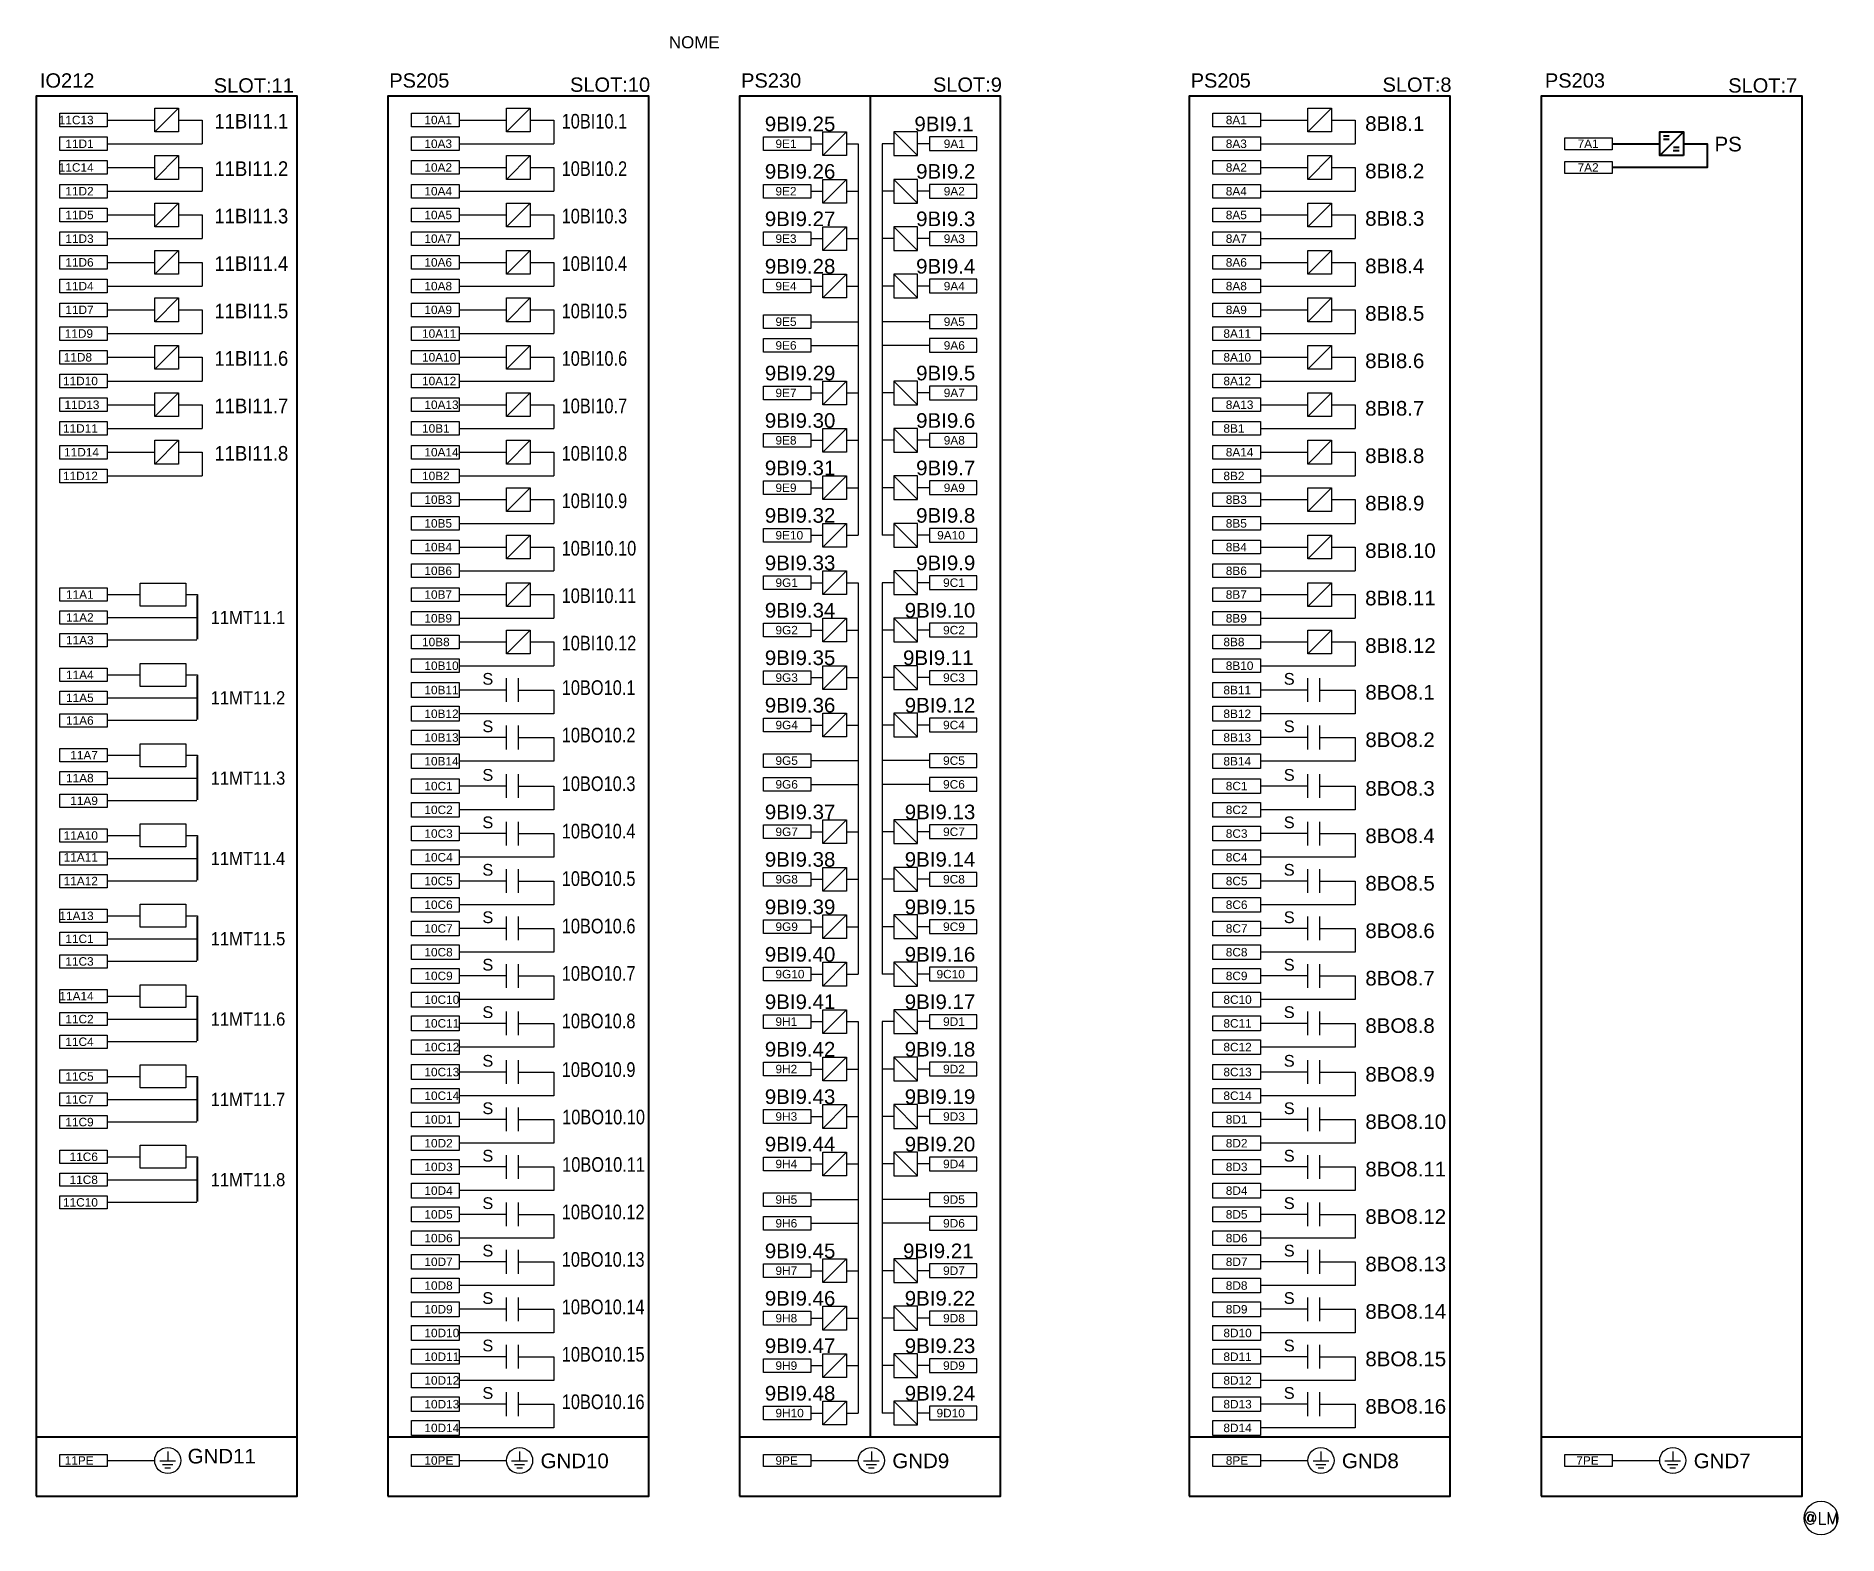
# Model space of a CAD drawing. Extents: x -70 to 228, y -238 to 10.
import ezdxf
from ezdxf.enums import TextEntityAlignment as Align

# ---------------------------------------------------------------- set-up
doc = ezdxf.new("R2010")
doc.units = 0
doc.header["$LTSCALE"] = 5
doc.header["$MEASUREMENT"] = 0
doc.styles.add('ROMANS', font='romans.shx', dxfattribs={"height": 100})
doc.styles.get("Standard").update_dxf_attribs({"font": 'arial.ttf'})

msp = doc.modelspace()

# ---------------------------------------------------------------- texts
for s, width, p in [('11BI11.1', 0.9, (-40.27, -5.32)), ('10BI10.1', 0.8, (17.08, -5.32)), ('11BI11.2', 0.9, (-40.27, -13.16)), ('10BI10.2', 0.8, (17.08, -13.16)), ('11BI11.3', 0.9, (-40.27, -21)), ('10BI10.3', 0.8, (17.08, -21)), ('11BI11.4', 0.9, (-40.27, -28.84)), ('10BI10.4', 0.8, (17.08, -28.84)), ('11BI11.5', 0.9, (-40.27, -36.68)), ('10BI10.5', 0.8, (17.08, -36.68)), ('11BI11.6', 0.9, (-40.27, -44.52)), ('10BI10.6', 0.8, (17.08, -44.52)), ('11BI11.7', 0.9, (-40.27, -52.36)), ('10BI10.7', 0.8, (17.08, -52.36)), ('11BI11.8', 0.9, (-40.27, -60.2)), ('10BI10.8', 0.8, (17.08, -60.2)), ('10BI10.9', 0.8, (17.08, -68.04)), ('10BI10.10', 0.8, (17.08, -75.88)), ('10BI10.11', 0.8, (17.08, -83.72)), ('10BI10.12', 0.8, (17.08, -91.56)), ('10BO10.1', 0.8, (17.1, -98.91)), ('10BO10.2', 0.8, (17.1, -106.75)), ('10BO10.3', 0.8, (17.1, -114.78)), ('10BO10.4', 0.8, (17.1, -122.62)), ('10BO10.5', 0.8, (17.1, -130.46)), ('10BO10.6', 0.8, (17.1, -138.3)), ('10BO10.7', 0.8, (17.1, -146.14)), ('10BO10.8', 0.8, (17.1, -153.98)), ('10BO10.9', 0.8, (17.1, -162.02)), ('10BO10.10', 0.8, (17.17, -169.86)), ('10BO10.11', 0.8, (17.17, -177.7)), ('10BO10.12', 0.8, (17.1, -185.54)), ('10BO10.13', 0.8, (17.1, -193.38)), ('10BO10.14', 0.8, (17.1, -201.22)), ('10BO10.15', 0.8, (17.1, -209.06)), ('10BO10.16', 0.8, (17.1, -216.9))]:
    msp.add_text(s, height=2.42, dxfattribs=dict(width=width)).set_placement(p)
at = {"width": 0.9}
for s, p in [('11MT11.1', (-40.9, -86.11)), ('11MT11.2', (-40.9, -99.38)), ('11MT11.3', (-40.9, -112.65)), ('11MT11.4', (-40.9, -125.92)), ('11MT11.5', (-40.9, -139.19)), ('11MT11.6', (-40.9, -152.46)), ('11MT11.7', (-40.9, -165.73)), ('11MT11.8', (-40.9, -179))]:
    msp.add_text(s, height=2.178, dxfattribs=at).set_placement(p, align=Align.MIDDLE_LEFT)
msp.add_text('GND11', height=2.42).set_placement((-44.7, -225.89))
for s, insert, char_height, attachment_point, line_spacing_factor in [('IO212', (-69.11, 3.8), 2.367, 1, 0.8), ('SLOT:11', (-27.16, 0.58), 2.367, 9, 0.8), ('PS205', (-11.39, 3.8), 2.367, 1, 0.8), ('SLOT:10', (31.7, 0.71), 2.367, 9, 0.8), ('PS230', (46.73, 3.8), 2.367, 1, 0.8), ('SLOT:9', (89.82, 0.71), 2.367, 9, 0.8), ('PS205', (121, 3.8), 2.367, 1, 0.8), ('SLOT:8', (164.09, 0.71), 2.367, 9, 0.8), ('PS203', (179.52, 3.8), 2.367, 1, 0.8), ('SLOT:7', (221.2, 0.58), 2.367, 9, 0.8), ('9BI9.25', (50.65, -4.58), 2.42, 4, 0.8), ('9BI9.1', (85.14, -4.58), 2.42, 6, 0.8), ('8BI8.1', (149.83, -4.52), 2.42, 4, 0.8), ('{\\fArial|b0|i0|c0|p0;PS}', (207.54, -9.14), 2.4201, 7, 0.8), ('9BI9.26', (50.65, -12.42), 2.42, 4, 0.8), ('9BI9.2', (85.42, -12.42), 2.42, 6, 0.8), ('8BI8.2', (149.83, -12.36), 2.42, 4, 0.8), ('9BI9.27', (50.65, -20.26), 2.42, 4, 0.8), ('9BI9.3', (85.42, -20.26), 2.42, 6, 0.8), ('8BI8.3', (149.83, -20.2), 2.42, 4, 0.8), ('8BI8.4', (149.83, -28.04), 2.42, 4, 0.8), ('9BI9.28', (50.65, -28.1), 2.42, 4, 0.8), ('9BI9.4', (85.42, -28.1), 2.42, 6, 0.8), ('8BI8.5', (149.83, -35.88), 2.42, 4, 0.8), ('9BI9.29', (50.65, -45.74), 2.42, 4, 0.8), ('9BI9.5', (85.42, -45.74), 2.42, 6, 0.8), ('8BI8.6', (149.83, -43.72), 2.42, 4, 0.8), ('8BI8.7', (149.83, -51.56), 2.42, 4, 0.8), ('9BI9.30', (50.65, -53.58), 2.42, 4, 0.8), ('9BI9.6', (85.42, -53.58), 2.42, 6, 0.8), ('8BI8.8', (149.83, -59.4), 2.42, 4, 0.8), ('9BI9.31', (50.65, -61.42), 2.42, 4, 0.8), ('9BI9.7', (85.42, -61.42), 2.42, 6, 0.8), ('9BI9.32', (50.65, -69.26), 2.42, 4, 0.8), ('9BI9.8', (85.42, -69.26), 2.42, 6, 0.8), ('8BI8.9', (149.83, -67.24), 2.42, 4, 0.8), ('8BI8.10', (149.83, -75.08), 2.42, 4, 0.8), ('9BI9.33', (50.65, -77.1), 2.42, 4, 0.8), ('9BI9.9', (85.42, -77.1), 2.42, 6, 0.8), ('8BI8.11', (149.83, -82.92), 2.42, 4, 0.8), ('9BI9.34', (50.65, -84.94), 2.42, 4, 0.8), ('9BI9.10', (85.42, -84.94), 2.42, 6, 0.8), ('9BI9.35', (50.65, -92.78), 2.42, 4, 0.8), ('9BI9.11', (85.14, -92.78), 2.42, 6, 0.8), ('8BI8.12', (149.83, -90.76), 2.42, 4, 0.8), ('{\\fArial|b0|i0|c0|p0;S}', (5.79, -95.28), 1.936, 3, 0.96), ('{\\fArial|b0|i0|c0|p0;S}', (138.18, -95.28), 1.936, 3, 0.96), ('8BO8.1', (149.86, -99.71), 2.42, 7, 0.96), ('9BI9.36', (50.65, -100.62), 2.42, 4, 0.8), ('9BI9.12', (85.42, -100.62), 2.42, 6, 0.8), ('{\\fArial|b0|i0|c0|p0;S}', (5.79, -103.12), 1.936, 3, 0.96), ('{\\fArial|b0|i0|c0|p0;S}', (138.18, -103.12), 1.936, 3, 0.96), ('8BO8.2', (149.86, -107.55), 2.42, 7, 0.96), ('{\\fArial|b0|i0|c0|p0;S}', (5.79, -111.15), 1.936, 3, 0.96), ('{\\fArial|b0|i0|c0|p0;S}', (138.18, -111.15), 1.936, 3, 0.96), ('8BO8.3', (149.86, -115.59), 2.42, 7, 0.96), ('{\\fArial|b0|i0|c0|p0;S}', (5.79, -118.99), 1.936, 3, 0.96), ('9BI9.37', (50.65, -118.26), 2.42, 4, 0.8), ('9BI9.13', (85.42, -118.26), 2.42, 6, 0.8), ('{\\fArial|b0|i0|c0|p0;S}', (138.18, -118.99), 1.936, 3, 0.96), ('8BO8.4', (149.86, -123.43), 2.42, 7, 0.96), ('9BI9.38', (50.65, -126.1), 2.42, 4, 0.8), ('9BI9.14', (85.42, -126.1), 2.42, 6, 0.8), ('{\\fArial|b0|i0|c0|p0;S}', (5.79, -126.83), 1.936, 3, 0.96), ('{\\fArial|b0|i0|c0|p0;S}', (138.18, -126.83), 1.936, 3, 0.96), ('8BO8.5', (149.86, -131.27), 2.42, 7, 0.96), ('9BI9.39', (50.65, -133.94), 2.42, 4, 0.8), ('9BI9.15', (85.42, -133.94), 2.42, 6, 0.8), ('{\\fArial|b0|i0|c0|p0;S}', (5.79, -134.67), 1.936, 3, 0.96), ('{\\fArial|b0|i0|c0|p0;S}', (138.18, -134.67), 1.936, 3, 0.96), ('8BO8.6', (149.86, -139.11), 2.42, 7, 0.96), ('{\\fArial|b0|i0|c0|p0;S}', (5.79, -142.51), 1.936, 3, 0.96), ('9BI9.40', (50.65, -141.78), 2.42, 4, 0.8), ('9BI9.16', (85.42, -141.78), 2.42, 6, 0.8), ('{\\fArial|b0|i0|c0|p0;S}', (138.18, -142.51), 1.936, 3, 0.96), ('8BO8.7', (149.86, -146.95), 2.42, 7, 0.96), ('9BI9.41', (50.65, -149.62), 2.42, 4, 0.8), ('9BI9.17', (85.42, -149.62), 2.42, 6, 0.8), ('{\\fArial|b0|i0|c0|p0;S}', (5.79, -150.35), 1.936, 3, 0.96), ('{\\fArial|b0|i0|c0|p0;S}', (138.18, -150.35), 1.936, 3, 0.96), ('8BO8.8', (149.86, -154.79), 2.42, 7, 0.96), ('9BI9.42', (50.65, -157.46), 2.42, 4, 0.8), ('9BI9.18', (85.42, -157.46), 2.42, 6, 0.8), ('{\\fArial|b0|i0|c0|p0;S}', (5.79, -158.39), 1.936, 3, 0.96), ('{\\fArial|b0|i0|c0|p0;S}', (138.18, -158.39), 1.936, 3, 0.96), ('8BO8.9', (149.86, -162.82), 2.42, 7, 0.96), ('{\\fArial|b0|i0|c0|p0;S}', (5.79, -166.23), 1.936, 3, 0.96), ('9BI9.43', (50.65, -165.3), 2.42, 4, 0.8), ('9BI9.19', (85.42, -165.3), 2.42, 6, 0.8), ('{\\fArial|b0|i0|c0|p0;S}', (138.18, -166.23), 1.936, 3, 0.96), ('8BO8.10', (149.86, -170.66), 2.42, 7, 0.96), ('9BI9.44', (50.65, -173.14), 2.42, 4, 0.8), ('9BI9.20', (85.42, -173.14), 2.42, 6, 0.8), ('{\\fArial|b0|i0|c0|p0;S}', (5.79, -174.07), 1.936, 3, 0.96), ('{\\fArial|b0|i0|c0|p0;S}', (138.18, -174.07), 1.936, 3, 0.96), ('8BO8.11', (149.86, -178.5), 2.42, 7, 0.96), ('{\\fArial|b0|i0|c0|p0;S}', (5.79, -181.91), 1.936, 3, 0.96), ('{\\fArial|b0|i0|c0|p0;S}', (138.18, -181.91), 1.936, 3, 0.96), ('8BO8.12', (149.86, -186.34), 2.42, 7, 0.96), ('{\\fArial|b0|i0|c0|p0;S}', (5.79, -189.75), 1.936, 3, 0.96), ('9BI9.45', (50.65, -190.78), 2.42, 4, 0.8), ('9BI9.21', (85.14, -190.78), 2.42, 6, 0.8), ('{\\fArial|b0|i0|c0|p0;S}', (138.18, -189.75), 1.936, 3, 0.96), ('8BO8.13', (149.86, -194.18), 2.42, 7, 0.96), ('{\\fArial|b0|i0|c0|p0;S}', (5.79, -197.59), 1.936, 3, 0.96), ('9BI9.46', (50.65, -198.62), 2.42, 4, 0.8), ('9BI9.22', (85.42, -198.62), 2.42, 6, 0.8), ('{\\fArial|b0|i0|c0|p0;S}', (138.18, -197.59), 1.936, 3, 0.96), ('8BO8.14', (149.86, -202.02), 2.42, 7, 0.96), ('{\\fArial|b0|i0|c0|p0;S}', (5.79, -205.43), 1.936, 3, 0.96), ('9BI9.47', (50.65, -206.46), 2.42, 4, 0.8), ('9BI9.23', (85.42, -206.46), 2.42, 6, 0.8), ('{\\fArial|b0|i0|c0|p0;S}', (138.18, -205.43), 1.936, 3, 0.96), ('8BO8.15', (149.86, -209.86), 2.42, 7, 0.96), ('{\\fArial|b0|i0|c0|p0;S}', (5.79, -213.27), 1.936, 3, 0.96), ('9BI9.48', (50.65, -214.3), 2.42, 4, 0.8), ('9BI9.24', (85.42, -214.3), 2.42, 6, 0.8), ('{\\fArial|b0|i0|c0|p0;S}', (138.18, -213.27), 1.936, 3, 0.96), ('8BO8.16', (149.86, -217.7), 2.42, 7, 0.96), ('GND10', (13.6, -226.7), 2.42, 7, 0.8), ('GND9', (71.72, -226.7), 2.42, 7, 0.8), ('GND8', (145.99, -226.7), 2.42, 7, 0.8), ('GND7', (204.11, -226.7), 2.42, 7, 0.8)]:
    msp.add_mtext(s, dxfattribs=dict(insert=insert, char_height=char_height, attachment_point=attachment_point, line_spacing_factor=line_spacing_factor))
at = {"flags": 4}
msp.add_attdef('NOME', text='NOME', height=2, dxfattribs=at).set_placement((38.99, 8.93), align=Align.MIDDLE_CENTER)
for tag, text, p in [('11C13', '11C13', (-60.23, -3.92)), ('11D1', '11D1', (-60.23, -7.84)), ('9A1', '9A1', (83.69, -7.84)), ('7A1', '7A1', (188.4, -7.84)), ('11C14', '11C14', (-60.23, -11.76)), ('7A2', '7A2', (188.4, -11.76)), ('11D2', '11D2', (-60.23, -15.68)), ('9A2', '9A2', (83.69, -15.68)), ('11D5', '11D5', (-60.23, -19.6)), ('11D3', '11D3', (-60.23, -23.52)), ('9A3', '9A3', (83.69, -23.52)), ('11D6', '11D6', (-60.23, -27.44)), ('11D4', '11D4', (-60.23, -31.36)), ('9A4', '9A4', (83.69, -31.36)), ('11D7', '11D7', (-60.23, -35.28)), ('11D9', '11D9', (-60.33, -39.2)), ('9A5', '9A5', (83.69, -37.24)), ('9A6', '9A6', (83.69, -41.16)), ('11D8', '11D8', (-60.5, -43.12)), ('11D10', '11D10', (-59.53, -47.04)), ('11D13', '11D13', (-59.28, -50.96)), ('9A7', '9A7', (83.69, -49)), ('11D11', '11D11', (-59.53, -54.88)), ('9A8', '9A8', (83.69, -56.84)), ('11D14', '11D14', (-59.35, -58.8)), ('11D12', '11D12', (-59.53, -62.72)), ('9A9', '9A9', (83.69, -64.68)), ('9A10', '9A10', (83.69, -72.52)), ('9C1', '9C1', (83.69, -80.36)), ('11A1', '11A1', (-60.23, -82.32)), ('11A2', '11A2', (-60.23, -86.11)), ('11A3', '11A3', (-60.23, -89.86)), ('9C2', '9C2', (83.69, -88.2)), ('11A4', '11A4', (-60.23, -95.59)), ('9C3', '9C3', (83.69, -96.04)), ('11A5', '11A5', (-60.23, -99.38)), ('11A6', '11A6', (-60.23, -103.13)), ('9C4', '9C4', (83.69, -103.88)), ('11A7', '11A7', (-59.53, -108.86)), ('9C5', '9C5', (83.69, -109.76)), ('11A8', '11A8', (-60.23, -112.65)), ('9C6', '9C6', (83.69, -113.68)), ('11A9', '11A9', (-59.53, -116.39)), ('11A10', '11A10', (-59.53, -122.13)), ('9C7', '9C7', (83.69, -121.52)), ('11A11', '11A11', (-59.53, -125.74)), ('11A12', '11A12', (-59.53, -129.66)), ('9C8', '9C8', (83.69, -129.36)), ('11A13', '11A13', (-60.23, -135.4)), ('9C9', '9C9', (83.69, -137.2)), ('11C1', '11C1', (-60.23, -139.2)), ('11C3', '11C3', (-60.23, -142.94)), ('9C10', '9C10', (83.69, -145.04)), ('11A14', '11A14', (-60.23, -148.67)), ('11C2', '11C2', (-60.23, -152.47)), ('9D1', '9D1', (83.69, -152.88)), ('11C4', '11C4', (-60.23, -156.21)), ('9D2', '9D2', (83.69, -160.72)), ('11C5', '11C5', (-60.23, -161.94)), ('11C7', '11C7', (-60.23, -165.74)), ('11C9', '11C9', (-60.23, -169.48)), ('9D3', '9D3', (83.69, -168.56)), ('11C6', '11C6', (-59.53, -175.22)), ('11C8', '11C8', (-59.53, -179.01)), ('9D4', '9D4', (83.69, -176.4)), ('9D5', '9D5', (83.69, -182.28)), ('11C10', '11C10', (-59.53, -182.75)), ('9D6', '9D6', (83.69, -186.2)), ('9D7', '9D7', (83.69, -194.04)), ('9D8', '9D8', (83.69, -201.88)), ('9D9', '9D9', (83.69, -209.72)), ('9D10', '9D10', (83.69, -217.56)), ('11PE', '11PE', (-60.23, -225.4)), ('7PE', '7PE', (188.4, -225.4))]:
    msp.add_attdef(tag, text=text, height=1.4, dxfattribs=at).set_placement(p, align=Align.MIDDLE_RIGHT)
for tag, text, p in [('10A1', '10A1', (-5.59, -3.92)), ('8A1', '8A1', (126.8, -3.92)), ('10A3', '10A3', (-5.59, -7.84)), ('9E1', '9E1', (52.41, -7.84)), ('8A3', '8A3', (126.8, -7.84)), ('10A2', '10A2', (-5.59, -11.76)), ('8A2', '8A2', (126.8, -11.76)), ('10A4', '10A4', (-5.59, -15.68)), ('9E2', '9E2', (52.41, -15.68)), ('8A4', '8A4', (126.8, -15.68)), ('10A5', '10A4', (-5.59, -19.6)), ('8A5', '8A5', (126.8, -19.6)), ('10A7', '10A7', (-5.59, -23.52)), ('9E3', '9E3', (52.41, -23.52)), ('8A7', '8A7', (126.8, -23.52)), ('10A6', '10A6', (-5.59, -27.44)), ('8A6', '8A6', (126.8, -27.44)), ('10A8', '10A8', (-5.59, -31.36)), ('9E4', '9E4', (52.41, -31.36)), ('8A8', '8A8', (126.8, -31.36)), ('10A9', '10A9', (-5.59, -35.28)), ('8A9', '8A9', (126.8, -35.28)), ('10A11', '10A11', (-5.98, -39.2)), ('9E5', '9E5', (52.41, -37.24)), ('8A11', '8A11', (126.41, -39.2)), ('9E6', '9E6', (52.41, -41.16)), ('10A10', '10A10', (-5.98, -43.12)), ('8A10', '8A10', (126.41, -43.12)), ('10A12', '10A12', (-5.98, -47.04)), ('8A12', '8A12', (126.41, -47.04)), ('10A13', '10A13', (-5.59, -50.96)), ('9E7', '9E7', (52.41, -49)), ('8A13', '8A13', (126.8, -50.96)), ('10B1', '10B1', (-5.98, -54.88)), ('9E8', '9E8', (52.41, -56.84)), ('8B1', '8B1', (126.41, -54.88)), ('10A14', '10A14', (-5.59, -58.8)), ('8A14', '8A14', (126.8, -58.8)), ('10B2', '10B2', (-5.98, -62.72)), ('8B2', '8B2', (126.41, -62.72)), ('9E9', '9E9', (52.41, -64.68)), ('10B3', '10B3', (-5.59, -66.64)), ('8B3', '8B3', (126.8, -66.64)), ('10B5', '10B5', (-5.59, -70.56)), ('8B5', '8B5', (126.8, -70.56)), ('10B4', '10B4', (-5.59, -74.48)), ('9E10', '9E10', (52.41, -72.52)), ('8B4', '8B4', (126.8, -74.48)), ('10B6', '10B6', (-5.59, -78.4)), ('9G1', '9G1', (52.41, -80.36)), ('8B6', '8B6', (126.8, -78.4)), ('10B7', '10B7', (-5.59, -82.32)), ('8B7', '8B7', (126.8, -82.32)), ('10B9', '10B9', (-5.59, -86.24)), ('8B9', '8B9', (126.8, -86.24)), ('9G2', '9G2', (52.41, -88.2)), ('10B8', '10B8', (-5.98, -90.16)), ('8B8', '8B8', (126.41, -90.16)), ('10B10', '10B10', (-5.59, -94.08)), ('8B10', '8B10', (126.8, -94.08)), ('10B11', '10B11', (-5.59, -98.1)), ('9G3', '9G3', (52.41, -96.04)), ('8B11', '8B11', (126.41, -98.1)), ('10B12', '10B12', (-5.59, -102.02)), ('9G4', '9G4', (52.41, -103.88)), ('8B12', '8B12', (126.41, -102.02)), ('10B13', '10B13', (-5.59, -105.94)), ('8B13', '8B13', (126.41, -105.94)), ('10B14', '10B14', (-5.59, -109.86)), ('9G5', '9G5', (52.41, -109.76)), ('8B14', '8B14', (126.41, -109.86)), ('9G6', '9G6', (52.41, -113.68)), ('10C1', '10C1', (-5.59, -113.97)), ('8C1', '8C1', (126.8, -113.97)), ('10C2', '10C2', (-5.59, -117.89)), ('8C2', '8C2', (126.8, -117.89)), ('10C3', '10C3', (-5.59, -121.81)), ('9G7', '9G7', (52.41, -121.52)), ('8C3', '8C3', (126.8, -121.81)), ('10C4', '10C4', (-5.59, -125.73)), ('8C4', '8C4', (126.8, -125.73)), ('10C5', '10C5', (-5.59, -129.65)), ('9G8', '9G8', (52.41, -129.36)), ('8C5', '8C5', (126.8, -129.65)), ('10C6', '10C6', (-5.59, -133.57)), ('8C6', '8C6', (126.8, -133.57)), ('10C7', '10C7', (-5.59, -137.49)), ('9G9', '9G9', (52.41, -137.2)), ('8C7', '8C7', (126.8, -137.49)), ('10C8', '10C8', (-5.59, -141.41)), ('8C8', '8C8', (126.8, -141.41)), ('10C9', '10C9', (-5.59, -145.33)), ('9G10', '9G10', (52.41, -145.04)), ('8C9', '8C9', (126.8, -145.33)), ('10C10', '10C10', (-5.59, -149.25)), ('8C10', '8C10', (126.41, -149.25)), ('10C11', '10C11', (-5.59, -153.17)), ('9H1', '9H1', (52.41, -152.88)), ('8C11', '8C11', (126.41, -153.17)), ('10C12', '10C12', (-5.59, -157.09)), ('8C12', '8C12', (126.41, -157.09)), ('10C13', '10C13', (-5.59, -161.21)), ('9H2', '9H2', (52.41, -160.72)), ('8C13', '8C13', (126.41, -161.21)), ('10C14', '10C14', (-5.59, -165.13)), ('8C14', '8C14', (126.41, -165.13)), ('10D1', '10D1', (-5.59, -169.05)), ('9H3', '9H3', (52.41, -168.56)), ('8D1', '8D1', (126.8, -169.05)), ('10D2', '10D2', (-5.59, -172.97)), ('8D2', '8D2', (126.8, -172.97)), ('10D3', '10D3', (-5.59, -176.89)), ('9H4', '9H4', (52.41, -176.4)), ('8D3', '8D3', (126.8, -176.89)), ('10D4', '10D4', (-5.59, -180.81)), ('9H5', '9H5', (52.41, -182.28)), ('8D4', '8D4', (126.8, -180.81)), ('10D5', '10D5', (-5.59, -184.73)), ('8D5', '8D5', (126.8, -184.73)), ('9H6', '9H6', (52.41, -186.2)), ('10D6', '10D6', (-5.59, -188.65)), ('8D6', '8D6', (126.8, -188.65)), ('10D7', '10D7', (-5.59, -192.57)), ('9H7', '9H7', (52.41, -194.04)), ('8D7', '8D7', (126.8, -192.57)), ('10D8', '10D8', (-5.59, -196.49)), ('8D8', '8D8', (126.8, -196.49)), ('10D9', '10D9', (-5.59, -200.41)), ('9H8', '9H8', (52.41, -201.88)), ('8D9', '8D9', (126.8, -200.41)), ('10D10', '10D10', (-5.59, -204.33)), ('8D10', '8D10', (126.41, -204.33)), ('10D11', '10D11', (-5.59, -208.25)), ('8D11', '8D11', (126.41, -208.25)), ('9H9', '9H9', (52.41, -209.72)), ('10D12', '10D12', (-5.59, -212.17)), ('8D12', '8D12', (126.41, -212.17)), ('10D13', '10D13', (-5.59, -216.09)), ('9H10', '9H10', (52.41, -217.56)), ('8D13', '8D13', (126.41, -216.09)), ('10D14', '10D14', (-5.59, -220.01)), ('8D14', '8D14', (126.41, -220.01)), ('10PE', '10PE', (-5.59, -225.4)), ('9PE', '9PE', (52.41, -225.4)), ('8PE', '8PE', (126.8, -225.4))]:
    msp.add_attdef(tag, text=text, height=1.4, dxfattribs=at).set_placement(p, align=Align.MIDDLE_LEFT)
at = {"style": 'ROMANS', "flags": 4}
msp.add_attdef('@LM', text='@LM', height=2, dxfattribs=at).set_placement((225.14, -234.91), align=Align.MIDDLE_CENTER)

# ---------------------------------------------------------------- linework, layer by layer
at = {"lineweight": 25}
for p, q in [((-46.23, -1.96), (-50.15, -5.88)), ((11.89, -1.96), (7.97, -5.88)), ((144.28, -1.96), (140.36, -5.88)), ((-57.99, -3.92), (-50.15, -3.92)), ((0.13, -3.92), (7.97, -3.92)), ((64.13, -5.88), (60.21, -9.8)), ((71.97, -5.88), (75.89, -9.8)), ((132.52, -3.92), (140.36, -3.92)), ((-57.89, -7.84), (-42.31, -7.84)), ((0.23, -7.84), (15.81, -7.84)), ((58.25, -7.84), (60.21, -7.84)), ((77.85, -7.84), (75.89, -7.84)), ((132.62, -7.84), (148.2, -7.84)), ((-57.99, -11.76), (-50.15, -11.76)), ((-46.23, -9.8), (-50.15, -13.72)), ((0.13, -11.76), (7.97, -11.76)), ((11.89, -9.8), (7.97, -13.72)), ((132.52, -11.76), (140.36, -11.76)), ((144.28, -9.8), (140.36, -13.72)), ((64.13, -13.72), (60.21, -17.64)), ((71.97, -13.72), (75.89, -17.64)), ((-57.89, -15.68), (-42.31, -15.68)), ((-46.23, -17.64), (-50.15, -21.56)), ((0.23, -15.68), (15.81, -15.68)), ((11.89, -17.64), (7.97, -21.56)), ((58.25, -15.68), (60.21, -15.68)), ((77.85, -15.68), (75.89, -15.68)), ((132.62, -15.68), (148.2, -15.68)), ((144.28, -17.64), (140.36, -21.56)), ((-57.99, -19.6), (-50.15, -19.6)), ((0.13, -19.6), (7.97, -19.6)), ((132.52, -19.6), (140.36, -19.6)), ((-57.89, -23.52), (-42.31, -23.52)), ((0.23, -23.52), (15.81, -23.52)), ((58.25, -23.52), (60.21, -23.52)), ((64.13, -21.56), (60.21, -25.48)), ((71.97, -21.56), (75.89, -25.48)), ((77.85, -23.52), (75.89, -23.52)), ((132.62, -23.52), (148.2, -23.52)), ((-46.23, -25.48), (-50.15, -29.4)), ((11.89, -25.48), (7.97, -29.4)), ((144.28, -25.48), (140.36, -29.4)), ((-57.99, -27.44), (-50.15, -27.44)), ((0.13, -27.44), (7.97, -27.44)), ((64.13, -29.4), (60.21, -33.32)), ((71.97, -29.4), (75.89, -33.32)), ((132.52, -27.44), (140.36, -27.44)), ((-57.89, -31.36), (-42.31, -31.36)), ((0.23, -31.36), (15.81, -31.36)), ((58.25, -31.36), (60.21, -31.36)), ((77.85, -31.36), (75.89, -31.36)), ((132.62, -31.36), (148.2, -31.36)), ((-57.99, -35.28), (-50.15, -35.28)), ((-46.23, -33.32), (-50.15, -37.24)), ((0.13, -35.28), (7.97, -35.28)), ((11.89, -33.32), (7.97, -37.24)), ((132.52, -35.28), (140.36, -35.28)), ((144.28, -33.32), (140.36, -37.24)), ((58.25, -37.24), (64.13, -37.24)), ((77.85, -37.24), (71.97, -37.24)), ((-57.89, -39.2), (-42.31, -39.2)), ((-46.23, -41.16), (-50.15, -45.08)), ((0.23, -39.2), (15.81, -39.2)), ((11.89, -41.16), (7.97, -45.08)), ((58.25, -41.16), (64.13, -41.16)), ((77.85, -41.16), (71.97, -41.16)), ((132.62, -39.2), (148.2, -39.2)), ((144.28, -41.16), (140.36, -45.08)), ((-57.99, -43.12), (-50.15, -43.12)), ((0.13, -43.12), (7.97, -43.12)), ((132.52, -43.12), (140.36, -43.12)), ((-57.89, -47.04), (-42.31, -47.04)), ((0.23, -47.04), (15.81, -47.04)), ((64.13, -47.04), (60.21, -50.96)), ((71.97, -47.04), (75.89, -50.96)), ((132.62, -47.04), (148.2, -47.04)), ((-46.23, -49), (-50.15, -52.92)), ((11.89, -49), (7.97, -52.92)), ((58.25, -49), (60.21, -49)), ((77.85, -49), (75.89, -49)), ((144.28, -49), (140.36, -52.92)), ((-57.99, -50.96), (-50.15, -50.96)), ((0.13, -50.96), (7.97, -50.96)), ((132.52, -50.96), (140.36, -50.96)), ((-57.89, -54.88), (-42.31, -54.88)), ((0.23, -54.88), (15.81, -54.88)), ((64.13, -54.88), (60.21, -58.8)), ((71.97, -54.88), (75.89, -58.8)), ((132.62, -54.88), (148.2, -54.88)), ((-57.99, -58.8), (-50.15, -58.8)), ((-46.23, -56.84), (-50.15, -60.76)), ((0.13, -58.8), (7.97, -58.8)), ((11.89, -56.84), (7.97, -60.76)), ((58.25, -56.84), (60.21, -56.84)), ((77.85, -56.84), (75.89, -56.84)), ((132.52, -58.8), (140.36, -58.8)), ((144.28, -56.84), (140.36, -60.76)), ((-57.89, -62.72), (-42.31, -62.72)), ((0.23, -62.72), (15.81, -62.72)), ((11.89, -64.68), (7.97, -68.6)), ((58.25, -64.68), (60.21, -64.68)), ((64.13, -62.72), (60.21, -66.64)), ((71.97, -62.72), (75.89, -66.64)), ((77.85, -64.68), (75.89, -64.68)), ((132.62, -62.72), (148.2, -62.72)), ((144.28, -64.68), (140.36, -68.6)), ((0.13, -66.64), (7.97, -66.64)), ((132.52, -66.64), (140.36, -66.64)), ((0.23, -70.56), (15.81, -70.56)), ((64.13, -70.56), (60.21, -74.48)), ((71.97, -70.56), (75.89, -74.48)), ((132.62, -70.56), (148.2, -70.56)), ((11.89, -72.52), (7.97, -76.44)), ((58.25, -72.52), (60.21, -72.52)), ((77.85, -72.52), (75.89, -72.52)), ((144.28, -72.52), (140.36, -76.44)), ((0.13, -74.48), (7.97, -74.48)), ((132.52, -74.48), (140.36, -74.48)), ((0.23, -78.4), (15.81, -78.4)), ((11.89, -80.36), (7.97, -84.28)), ((58.25, -80.36), (60.21, -80.36)), ((64.13, -78.4), (60.21, -82.32)), ((71.97, -78.4), (75.89, -82.32)), ((77.85, -80.36), (75.89, -80.36)), ((132.62, -78.4), (148.2, -78.4)), ((144.28, -80.36), (140.36, -84.28)), ((-57.99, -82.32), (-52.56, -82.32)), ((0.13, -82.32), (7.97, -82.32)), ((132.52, -82.32), (140.36, -82.32)), ((-57.89, -86.11), (-43.08, -86.11)), ((0.23, -86.24), (15.81, -86.24)), ((64.13, -86.24), (60.21, -90.16)), ((71.97, -86.24), (75.89, -90.16)), ((132.62, -86.24), (148.2, -86.24)), ((11.89, -88.2), (7.97, -92.12)), ((58.25, -88.2), (60.21, -88.2)), ((77.85, -88.2), (75.89, -88.2)), ((144.28, -88.2), (140.36, -92.12)), ((-57.99, -89.81), (-43.17, -89.81)), ((0.13, -90.16), (7.97, -90.16)), ((132.52, -90.16), (140.36, -90.16)), ((0.23, -94.08), (15.81, -94.08)), ((64.13, -94.08), (60.21, -98)), ((71.97, -94.08), (75.89, -98)), ((132.62, -94.08), (148.2, -94.08)), ((-57.99, -95.59), (-52.56, -95.59)), ((7.97, -98.1), (0.13, -98.1)), ((7.97, -100.06), (7.97, -96.14)), ((9.93, -100.06), (9.93, -96.14)), ((9.93, -98.1), (15.81, -98.1)), ((58.25, -96.04), (60.21, -96.04)), ((77.85, -96.04), (75.89, -96.04)), ((140.36, -98.1), (132.52, -98.1)), ((140.36, -100.06), (140.36, -96.14)), ((142.32, -100.06), (142.32, -96.14)), ((142.32, -98.1), (148.2, -98.1)), ((-57.89, -99.38), (-43.08, -99.38)), ((-57.99, -103.08), (-43.17, -103.08)), ((7.97, -107.9), (7.97, -103.98)), ((9.93, -107.9), (9.93, -103.98)), ((58.25, -103.88), (60.21, -103.88)), ((64.13, -101.92), (60.21, -105.84)), ((71.97, -101.92), (75.89, -105.84)), ((77.85, -103.88), (75.89, -103.88)), ((140.36, -107.9), (140.36, -103.98)), ((142.32, -107.9), (142.32, -103.98)), ((7.97, -105.94), (0.13, -105.94)), ((9.93, -105.94), (15.81, -105.94)), ((140.36, -105.94), (132.52, -105.94)), ((142.32, -105.94), (148.2, -105.94)), ((-57.99, -108.86), (-52.56, -108.86)), ((58.25, -109.76), (64.13, -109.76)), ((77.85, -109.76), (71.97, -109.76)), ((-57.89, -112.65), (-43.08, -112.65)), ((7.97, -115.93), (7.97, -112.02)), ((9.93, -115.93), (9.93, -112.02)), ((140.36, -115.93), (140.36, -112.02)), ((142.32, -115.93), (142.32, -112.02)), ((7.97, -113.97), (0.13, -113.97)), ((9.93, -113.97), (15.81, -113.97)), ((58.25, -113.68), (64.13, -113.68)), ((77.85, -113.68), (71.97, -113.68)), ((140.36, -113.97), (132.52, -113.97)), ((142.32, -113.97), (148.2, -113.97)), ((-57.99, -116.35), (-43.17, -116.35)), ((7.97, -121.81), (0.13, -121.81)), ((7.97, -123.77), (7.97, -119.86)), ((9.93, -123.77), (9.93, -119.86)), ((9.93, -121.81), (15.81, -121.81)), ((58.25, -121.52), (60.21, -121.52)), ((64.13, -119.56), (60.21, -123.48)), ((71.97, -119.56), (75.89, -123.48)), ((77.85, -121.52), (75.89, -121.52)), ((140.36, -121.81), (132.52, -121.81)), ((140.36, -123.77), (140.36, -119.86)), ((142.32, -123.77), (142.32, -119.86)), ((142.32, -121.81), (148.2, -121.81)), ((-57.99, -122.13), (-52.56, -122.13)), ((-57.89, -125.92), (-43.08, -125.92)), ((7.97, -131.61), (7.97, -127.7)), ((9.93, -131.61), (9.93, -127.7)), ((64.13, -127.4), (60.21, -131.32)), ((71.97, -127.4), (75.89, -131.32)), ((140.36, -131.61), (140.36, -127.7)), ((142.32, -131.61), (142.32, -127.7)), ((-57.99, -129.62), (-43.17, -129.62)), ((7.97, -129.65), (0.13, -129.65)), ((9.93, -129.65), (15.81, -129.65)), ((58.25, -129.36), (60.21, -129.36)), ((77.85, -129.36), (75.89, -129.36)), ((140.36, -129.65), (132.52, -129.65)), ((142.32, -129.65), (148.2, -129.65)), ((-57.99, -135.4), (-52.56, -135.4)), ((7.97, -139.45), (7.97, -135.54)), ((9.93, -139.45), (9.93, -135.54)), ((64.13, -135.24), (60.21, -139.16)), ((71.97, -135.24), (75.89, -139.16)), ((140.36, -139.45), (140.36, -135.54)), ((142.32, -139.45), (142.32, -135.54)), ((-57.89, -139.19), (-43.08, -139.19)), ((7.97, -137.49), (0.13, -137.49)), ((9.93, -137.49), (15.81, -137.49)), ((58.25, -137.2), (60.21, -137.2)), ((77.85, -137.2), (75.89, -137.2)), ((140.36, -137.49), (132.52, -137.49)), ((142.32, -137.49), (148.2, -137.49)), ((-57.99, -142.89), (-43.17, -142.89)), ((7.97, -145.33), (0.13, -145.33)), ((7.97, -147.29), (7.97, -143.38)), ((9.93, -147.29), (9.93, -143.38)), ((9.93, -145.33), (15.81, -145.33)), ((58.25, -145.04), (60.21, -145.04)), ((64.13, -143.08), (60.21, -147)), ((71.97, -143.08), (75.89, -147)), ((77.85, -145.04), (75.89, -145.04)), ((140.36, -145.33), (132.52, -145.33)), ((140.36, -147.29), (140.36, -143.38)), ((142.32, -147.29), (142.32, -143.38)), ((142.32, -145.33), (148.2, -145.33)), ((-57.99, -148.67), (-52.56, -148.67)), ((7.97, -155.13), (7.97, -151.22)), ((9.93, -155.13), (9.93, -151.22)), ((64.13, -150.92), (60.21, -154.84)), ((71.97, -150.92), (75.89, -154.84)), ((140.36, -155.13), (140.36, -151.22)), ((142.32, -155.13), (142.32, -151.22)), ((-57.89, -152.46), (-43.08, -152.46)), ((7.97, -153.17), (0.13, -153.17)), ((9.93, -153.17), (15.81, -153.17)), ((58.25, -152.88), (60.21, -152.88)), ((77.85, -152.88), (75.89, -152.88)), ((140.36, -153.17), (132.52, -153.17)), ((142.32, -153.17), (148.2, -153.17)), ((-57.99, -156.16), (-43.17, -156.16)), ((7.97, -163.17), (7.97, -159.25)), ((9.93, -163.17), (9.93, -159.25)), ((58.25, -160.72), (60.21, -160.72)), ((64.13, -158.76), (60.21, -162.68)), ((71.97, -158.76), (75.89, -162.68)), ((77.85, -160.72), (75.89, -160.72)), ((140.36, -163.17), (140.36, -159.25)), ((142.32, -163.17), (142.32, -159.25)), ((-57.99, -161.94), (-52.56, -161.94)), ((7.97, -161.21), (0.13, -161.21)), ((9.93, -161.21), (15.81, -161.21)), ((140.36, -161.21), (132.52, -161.21)), ((142.32, -161.21), (148.2, -161.21)), ((-57.89, -165.73), (-43.08, -165.73)), ((64.13, -166.6), (60.21, -170.52)), ((71.97, -166.6), (75.89, -170.52)), ((-57.99, -169.43), (-43.17, -169.43)), ((7.97, -169.05), (0.13, -169.05)), ((7.97, -171.01), (7.97, -167.09)), ((9.93, -171.01), (9.93, -167.09)), ((9.93, -169.05), (15.81, -169.05)), ((58.25, -168.56), (60.21, -168.56)), ((77.85, -168.56), (75.89, -168.56)), ((140.36, -169.05), (132.52, -169.05)), ((140.36, -171.01), (140.36, -167.09)), ((142.32, -171.01), (142.32, -167.09)), ((142.32, -169.05), (148.2, -169.05)), ((-57.99, -175.21), (-52.56, -175.21)), ((7.97, -178.85), (7.97, -174.93)), ((9.93, -178.85), (9.93, -174.93)), ((64.13, -174.44), (60.21, -178.36)), ((71.97, -174.44), (75.89, -178.36)), ((140.36, -178.85), (140.36, -174.93)), ((142.32, -178.85), (142.32, -174.93)), ((7.97, -176.89), (0.13, -176.89)), ((9.93, -176.89), (15.81, -176.89)), ((58.25, -176.4), (60.21, -176.4)), ((77.85, -176.4), (75.89, -176.4)), ((140.36, -176.89), (132.52, -176.89)), ((142.32, -176.89), (148.2, -176.89)), ((-57.89, -179), (-43.08, -179)), ((-57.99, -182.7), (-43.17, -182.7)), ((7.97, -186.69), (7.97, -182.77)), ((9.93, -186.69), (9.93, -182.77)), ((58.25, -182.28), (64.13, -182.28)), ((77.85, -182.28), (71.97, -182.28)), ((140.36, -186.69), (140.36, -182.77)), ((142.32, -186.69), (142.32, -182.77)), ((7.97, -184.73), (0.13, -184.73)), ((9.93, -184.73), (15.81, -184.73)), ((58.25, -186.2), (64.13, -186.2)), ((77.85, -186.2), (71.97, -186.2)), ((140.36, -184.73), (132.52, -184.73)), ((142.32, -184.73), (148.2, -184.73)), ((7.97, -192.57), (0.13, -192.57)), ((7.97, -194.53), (7.97, -190.61)), ((9.93, -194.53), (9.93, -190.61)), ((9.93, -192.57), (15.81, -192.57)), ((64.13, -192.08), (60.21, -196)), ((71.97, -192.08), (75.89, -196)), ((140.36, -192.57), (132.52, -192.57)), ((140.36, -194.53), (140.36, -190.61)), ((142.32, -194.53), (142.32, -190.61)), ((142.32, -192.57), (148.2, -192.57)), ((58.25, -194.04), (60.21, -194.04)), ((77.85, -194.04), (75.89, -194.04)), ((7.97, -202.37), (7.97, -198.45)), ((9.93, -202.37), (9.93, -198.45)), ((140.36, -202.37), (140.36, -198.45)), ((142.32, -202.37), (142.32, -198.45)), ((7.97, -200.41), (0.13, -200.41)), ((9.93, -200.41), (15.81, -200.41)), ((58.25, -201.88), (60.21, -201.88)), ((64.13, -199.92), (60.21, -203.84)), ((71.97, -199.92), (75.89, -203.84)), ((77.85, -201.88), (75.89, -201.88)), ((140.36, -200.41), (132.52, -200.41)), ((142.32, -200.41), (148.2, -200.41)), ((7.97, -208.25), (0.13, -208.25)), ((7.97, -210.21), (7.97, -206.29)), ((9.93, -210.21), (9.93, -206.29)), ((9.93, -208.25), (15.81, -208.25)), ((64.13, -207.76), (60.21, -211.68)), ((71.97, -207.76), (75.89, -211.68)), ((140.36, -208.25), (132.52, -208.25)), ((140.36, -210.21), (140.36, -206.29)), ((142.32, -210.21), (142.32, -206.29)), ((142.32, -208.25), (148.2, -208.25)), ((58.25, -209.72), (60.21, -209.72)), ((77.85, -209.72), (75.89, -209.72)), ((7.97, -218.05), (7.97, -214.13)), ((9.93, -218.05), (9.93, -214.13)), ((140.36, -218.05), (140.36, -214.13)), ((142.32, -218.05), (142.32, -214.13)), ((7.97, -216.09), (0.13, -216.09)), ((9.93, -216.09), (15.81, -216.09)), ((64.13, -215.6), (60.21, -219.52)), ((71.97, -215.6), (75.89, -219.52)), ((140.36, -216.09), (132.52, -216.09)), ((142.32, -216.09), (148.2, -216.09)), ((58.25, -217.56), (60.21, -217.56)), ((77.85, -217.56), (75.89, -217.56)), ((-57.99, -225.4), (-50.15, -225.4)), ((-46.69, -225.51), (-49.3, -225.51)), ((-47.16, -226.09), (-48.83, -226.09)), ((-47.99, -223.93), (-47.99, -225.5)), ((0.13, -225.4), (7.97, -225.4)), ((11.43, -225.51), (8.82, -225.51)), ((10.96, -226.09), (9.29, -226.09)), ((10.13, -223.93), (10.13, -225.5)), ((58.25, -225.4), (66.09, -225.4)), ((69.55, -225.51), (66.94, -225.51)), ((69.08, -226.09), (67.41, -226.09)), ((68.25, -223.93), (68.25, -225.5)), ((132.52, -225.4), (140.36, -225.4)), ((143.82, -225.51), (141.21, -225.51)), ((143.35, -226.09), (141.68, -226.09)), ((142.52, -223.93), (142.52, -225.5)), ((190.64, -225.4), (198.48, -225.4)), ((201.94, -225.51), (199.33, -225.51)), ((201.47, -226.09), (199.8, -226.09)), ((200.64, -223.93), (200.64, -225.5)), ((-47.52, -226.67), (-48.46, -226.67)), ((10.6, -226.67), (9.66, -226.67)), ((68.72, -226.67), (67.78, -226.67)), ((142.99, -226.67), (142.05, -226.67)), ((201.11, -226.67), (200.17, -226.67))]:
    msp.add_line(p, q, dxfattribs=at)
at = {"lineweight": 35}
for p, q in [((68.05, 0), (68.05, -221.48)), ((202.4, -5.88), (198.48, -9.8)), ((190.64, -7.84), (198.48, -7.84)), ((200.03, -7.15), (199.09, -7.15)), ((200.03, -6.57), (199.1, -6.57)), ((201.68, -8.44), (200.75, -8.44)), ((201.68, -9.02), (200.73, -9.02)), ((-43.08, -89.69), (-43.08, -82.53)), ((-43.08, -102.96), (-43.08, -95.8)), ((-43.08, -116.23), (-43.08, -109.07)), ((-43.08, -129.5), (-43.08, -122.34)), ((-43.08, -142.77), (-43.08, -135.61)), ((-43.08, -156.04), (-43.08, -148.88)), ((-43.08, -169.31), (-43.08, -162.15)), ((-43.08, -182.58), (-43.08, -175.42)), ((-69.75, -221.48), (-26.63, -221.48)), ((-11.63, -221.48), (31.49, -221.48)), ((46.49, -221.48), (89.61, -221.48)), ((120.76, -221.48), (163.88, -221.48)), ((178.88, -221.48), (222, -221.48))]:
    msp.add_line(p, q, dxfattribs=at)
for points in [[(-69.75, -231.28), (-26.63, -231.28), (-26.63, 0), (-69.75, 0), (-69.75, -231.28)], [(-11.63, -231.28), (31.49, -231.28), (31.49, 0), (-11.63, 0), (-11.63, -231.28)], [(46.49, -231.28), (89.61, -231.28), (89.61, 0), (46.49, 0), (46.49, -231.28)], [(120.76, -231.28), (163.88, -231.28), (163.88, 0), (120.76, 0), (120.76, -231.28)], [(178.88, -231.28), (222, -231.28), (222, 0), (178.88, 0), (178.88, -231.28)], [(202.4, -9.8), (198.48, -9.8), (198.48, -5.88), (202.4, -5.88), (202.4, -9.8)]]:
    msp.add_lwpolyline(points, close=True, dxfattribs=at)
at = {"lineweight": 25}
for points in [[(-57.99, -5.05), (-65.83, -5.05), (-65.83, -2.79), (-57.99, -2.79), (-57.99, -5.05)], [(-46.23, -5.88), (-50.15, -5.88), (-50.15, -1.96), (-46.23, -1.96), (-46.23, -5.88)], [(0.13, -5.05), (-7.71, -5.05), (-7.71, -2.79), (0.13, -2.79), (0.13, -5.05)], [(11.89, -5.88), (7.97, -5.88), (7.97, -1.96), (11.89, -1.96), (11.89, -5.88)], [(132.52, -5.05), (124.68, -5.05), (124.68, -2.79), (132.52, -2.79), (132.52, -5.05)], [(144.28, -5.88), (140.36, -5.88), (140.36, -1.96), (144.28, -1.96), (144.28, -5.88)], [(64.13, -9.8), (60.21, -9.8), (60.21, -5.88), (64.13, -5.88), (64.13, -9.8)], [(71.97, -9.8), (75.89, -9.8), (75.89, -5.88), (71.97, -5.88), (71.97, -9.8)], [(-57.99, -8.97), (-65.83, -8.97), (-65.83, -6.71), (-57.99, -6.71), (-57.99, -8.97)], [(0.13, -8.97), (-7.71, -8.97), (-7.71, -6.71), (0.13, -6.71), (0.13, -8.97)], [(58.25, -8.97), (50.41, -8.97), (50.41, -6.71), (58.25, -6.71), (58.25, -8.97)], [(77.85, -8.97), (85.69, -8.97), (85.69, -6.71), (77.85, -6.71), (77.85, -8.97)], [(132.52, -8.97), (124.68, -8.97), (124.68, -6.71), (132.52, -6.71), (132.52, -8.97)], [(190.64, -8.82), (182.8, -8.82), (182.8, -6.86), (190.64, -6.86), (190.64, -8.82)], [(-57.99, -12.89), (-65.83, -12.89), (-65.83, -10.63), (-57.99, -10.63), (-57.99, -12.89)], [(-46.23, -13.72), (-50.15, -13.72), (-50.15, -9.8), (-46.23, -9.8), (-46.23, -13.72)], [(0.13, -12.89), (-7.71, -12.89), (-7.71, -10.63), (0.13, -10.63), (0.13, -12.89)], [(11.89, -13.72), (7.97, -13.72), (7.97, -9.8), (11.89, -9.8), (11.89, -13.72)], [(132.52, -12.89), (124.68, -12.89), (124.68, -10.63), (132.52, -10.63), (132.52, -12.89)], [(144.28, -13.72), (140.36, -13.72), (140.36, -9.8), (144.28, -9.8), (144.28, -13.72)], [(190.64, -12.74), (182.8, -12.74), (182.8, -10.78), (190.64, -10.78), (190.64, -12.74)], [(-57.99, -16.81), (-65.83, -16.81), (-65.83, -14.55), (-57.99, -14.55), (-57.99, -16.81)], [(0.13, -16.81), (-7.71, -16.81), (-7.71, -14.55), (0.13, -14.55), (0.13, -16.81)], [(58.25, -16.81), (50.41, -16.81), (50.41, -14.55), (58.25, -14.55), (58.25, -16.81)], [(64.13, -17.64), (60.21, -17.64), (60.21, -13.72), (64.13, -13.72), (64.13, -17.64)], [(71.97, -17.64), (75.89, -17.64), (75.89, -13.72), (71.97, -13.72), (71.97, -17.64)], [(77.85, -16.81), (85.69, -16.81), (85.69, -14.55), (77.85, -14.55), (77.85, -16.81)], [(132.52, -16.81), (124.68, -16.81), (124.68, -14.55), (132.52, -14.55), (132.52, -16.81)], [(-46.23, -21.56), (-50.15, -21.56), (-50.15, -17.64), (-46.23, -17.64), (-46.23, -21.56)], [(11.89, -21.56), (7.97, -21.56), (7.97, -17.64), (11.89, -17.64), (11.89, -21.56)], [(144.28, -21.56), (140.36, -21.56), (140.36, -17.64), (144.28, -17.64), (144.28, -21.56)], [(-57.99, -20.73), (-65.83, -20.73), (-65.83, -18.47), (-57.99, -18.47), (-57.99, -20.73)], [(0.13, -20.73), (-7.71, -20.73), (-7.71, -18.47), (0.13, -18.47), (0.13, -20.73)], [(132.52, -20.73), (124.68, -20.73), (124.68, -18.47), (132.52, -18.47), (132.52, -20.73)], [(-57.99, -24.65), (-65.83, -24.65), (-65.83, -22.39), (-57.99, -22.39), (-57.99, -24.65)], [(0.13, -24.65), (-7.71, -24.65), (-7.71, -22.39), (0.13, -22.39), (0.13, -24.65)], [(58.25, -24.65), (50.41, -24.65), (50.41, -22.39), (58.25, -22.39), (58.25, -24.65)], [(64.13, -25.48), (60.21, -25.48), (60.21, -21.56), (64.13, -21.56), (64.13, -25.48)], [(71.97, -25.48), (75.89, -25.48), (75.89, -21.56), (71.97, -21.56), (71.97, -25.48)], [(77.85, -24.65), (85.69, -24.65), (85.69, -22.39), (77.85, -22.39), (77.85, -24.65)], [(132.52, -24.65), (124.68, -24.65), (124.68, -22.39), (132.52, -22.39), (132.52, -24.65)], [(-57.99, -28.57), (-65.83, -28.57), (-65.83, -26.31), (-57.99, -26.31), (-57.99, -28.57)], [(-46.23, -29.4), (-50.15, -29.4), (-50.15, -25.48), (-46.23, -25.48), (-46.23, -29.4)], [(0.13, -28.57), (-7.71, -28.57), (-7.71, -26.31), (0.13, -26.31), (0.13, -28.57)], [(11.89, -29.4), (7.97, -29.4), (7.97, -25.48), (11.89, -25.48), (11.89, -29.4)], [(132.52, -28.57), (124.68, -28.57), (124.68, -26.31), (132.52, -26.31), (132.52, -28.57)], [(144.28, -29.4), (140.36, -29.4), (140.36, -25.48), (144.28, -25.48), (144.28, -29.4)], [(64.13, -33.32), (60.21, -33.32), (60.21, -29.4), (64.13, -29.4), (64.13, -33.32)], [(71.97, -33.32), (75.89, -33.32), (75.89, -29.4), (71.97, -29.4), (71.97, -33.32)], [(-57.99, -32.49), (-65.83, -32.49), (-65.83, -30.23), (-57.99, -30.23), (-57.99, -32.49)], [(0.13, -32.49), (-7.71, -32.49), (-7.71, -30.23), (0.13, -30.23), (0.13, -32.49)], [(58.25, -32.49), (50.41, -32.49), (50.41, -30.23), (58.25, -30.23), (58.25, -32.49)], [(77.85, -32.49), (85.69, -32.49), (85.69, -30.23), (77.85, -30.23), (77.85, -32.49)], [(132.52, -32.49), (124.68, -32.49), (124.68, -30.23), (132.52, -30.23), (132.52, -32.49)], [(-57.99, -36.41), (-65.83, -36.41), (-65.83, -34.15), (-57.99, -34.15), (-57.99, -36.41)], [(-46.23, -37.24), (-50.15, -37.24), (-50.15, -33.32), (-46.23, -33.32), (-46.23, -37.24)], [(0.13, -36.41), (-7.71, -36.41), (-7.71, -34.15), (0.13, -34.15), (0.13, -36.41)], [(11.89, -37.24), (7.97, -37.24), (7.97, -33.32), (11.89, -33.32), (11.89, -37.24)], [(132.52, -36.41), (124.68, -36.41), (124.68, -34.15), (132.52, -34.15), (132.52, -36.41)], [(144.28, -37.24), (140.36, -37.24), (140.36, -33.32), (144.28, -33.32), (144.28, -37.24)], [(-57.99, -40.33), (-65.83, -40.33), (-65.83, -38.07), (-57.99, -38.07), (-57.99, -40.33)], [(0.13, -40.33), (-7.71, -40.33), (-7.71, -38.07), (0.13, -38.07), (0.13, -40.33)], [(58.25, -38.37), (50.41, -38.37), (50.41, -36.11), (58.25, -36.11), (58.25, -38.37)], [(77.85, -38.37), (85.69, -38.37), (85.69, -36.11), (77.85, -36.11), (77.85, -38.37)], [(132.52, -40.33), (124.68, -40.33), (124.68, -38.07), (132.52, -38.07), (132.52, -40.33)], [(-46.23, -45.08), (-50.15, -45.08), (-50.15, -41.16), (-46.23, -41.16), (-46.23, -45.08)], [(11.89, -45.08), (7.97, -45.08), (7.97, -41.16), (11.89, -41.16), (11.89, -45.08)], [(58.25, -42.29), (50.41, -42.29), (50.41, -40.03), (58.25, -40.03), (58.25, -42.29)], [(77.85, -42.29), (85.69, -42.29), (85.69, -40.03), (77.85, -40.03), (77.85, -42.29)], [(144.28, -45.08), (140.36, -45.08), (140.36, -41.16), (144.28, -41.16), (144.28, -45.08)], [(-57.99, -44.25), (-65.83, -44.25), (-65.83, -41.99), (-57.99, -41.99), (-57.99, -44.25)], [(0.13, -44.25), (-7.71, -44.25), (-7.71, -41.99), (0.13, -41.99), (0.13, -44.25)], [(132.52, -44.25), (124.68, -44.25), (124.68, -41.99), (132.52, -41.99), (132.52, -44.25)], [(-57.99, -48.17), (-65.83, -48.17), (-65.83, -45.91), (-57.99, -45.91), (-57.99, -48.17)], [(0.13, -48.17), (-7.71, -48.17), (-7.71, -45.91), (0.13, -45.91), (0.13, -48.17)], [(64.13, -50.96), (60.21, -50.96), (60.21, -47.04), (64.13, -47.04), (64.13, -50.96)], [(71.97, -50.96), (75.89, -50.96), (75.89, -47.04), (71.97, -47.04), (71.97, -50.96)], [(132.52, -48.17), (124.68, -48.17), (124.68, -45.91), (132.52, -45.91), (132.52, -48.17)], [(-57.99, -52.09), (-65.83, -52.09), (-65.83, -49.83), (-57.99, -49.83), (-57.99, -52.09)], [(-46.23, -52.92), (-50.15, -52.92), (-50.15, -49), (-46.23, -49), (-46.23, -52.92)], [(0.13, -52.09), (-7.71, -52.09), (-7.71, -49.83), (0.13, -49.83), (0.13, -52.09)], [(11.89, -52.92), (7.97, -52.92), (7.97, -49), (11.89, -49), (11.89, -52.92)], [(58.25, -50.13), (50.41, -50.13), (50.41, -47.87), (58.25, -47.87), (58.25, -50.13)], [(77.85, -50.13), (85.69, -50.13), (85.69, -47.87), (77.85, -47.87), (77.85, -50.13)], [(132.52, -52.09), (124.68, -52.09), (124.68, -49.83), (132.52, -49.83), (132.52, -52.09)], [(144.28, -52.92), (140.36, -52.92), (140.36, -49), (144.28, -49), (144.28, -52.92)], [(-57.99, -56.01), (-65.83, -56.01), (-65.83, -53.75), (-57.99, -53.75), (-57.99, -56.01)], [(0.13, -56.01), (-7.71, -56.01), (-7.71, -53.75), (0.13, -53.75), (0.13, -56.01)], [(58.25, -57.97), (50.41, -57.97), (50.41, -55.71), (58.25, -55.71), (58.25, -57.97)], [(64.13, -58.8), (60.21, -58.8), (60.21, -54.88), (64.13, -54.88), (64.13, -58.8)], [(71.97, -58.8), (75.89, -58.8), (75.89, -54.88), (71.97, -54.88), (71.97, -58.8)], [(77.85, -57.97), (85.69, -57.97), (85.69, -55.71), (77.85, -55.71), (77.85, -57.97)], [(132.52, -56.01), (124.68, -56.01), (124.68, -53.75), (132.52, -53.75), (132.52, -56.01)], [(-57.99, -59.93), (-65.83, -59.93), (-65.83, -57.67), (-57.99, -57.67), (-57.99, -59.93)], [(-46.23, -60.76), (-50.15, -60.76), (-50.15, -56.84), (-46.23, -56.84), (-46.23, -60.76)], [(0.13, -59.93), (-7.71, -59.93), (-7.71, -57.67), (0.13, -57.67), (0.13, -59.93)], [(11.89, -60.76), (7.97, -60.76), (7.97, -56.84), (11.89, -56.84), (11.89, -60.76)], [(132.52, -59.93), (124.68, -59.93), (124.68, -57.67), (132.52, -57.67), (132.52, -59.93)], [(144.28, -60.76), (140.36, -60.76), (140.36, -56.84), (144.28, -56.84), (144.28, -60.76)], [(-57.99, -63.85), (-65.83, -63.85), (-65.83, -61.59), (-57.99, -61.59), (-57.99, -63.85)], [(0.13, -63.85), (-7.71, -63.85), (-7.71, -61.59), (0.13, -61.59), (0.13, -63.85)], [(132.52, -63.85), (124.68, -63.85), (124.68, -61.59), (132.52, -61.59), (132.52, -63.85)], [(11.89, -68.6), (7.97, -68.6), (7.97, -64.68), (11.89, -64.68), (11.89, -68.6)], [(58.25, -65.81), (50.41, -65.81), (50.41, -63.55), (58.25, -63.55), (58.25, -65.81)], [(64.13, -66.64), (60.21, -66.64), (60.21, -62.72), (64.13, -62.72), (64.13, -66.64)], [(71.97, -66.64), (75.89, -66.64), (75.89, -62.72), (71.97, -62.72), (71.97, -66.64)], [(77.85, -65.81), (85.69, -65.81), (85.69, -63.55), (77.85, -63.55), (77.85, -65.81)], [(144.28, -68.6), (140.36, -68.6), (140.36, -64.68), (144.28, -64.68), (144.28, -68.6)], [(0.13, -67.77), (-7.71, -67.77), (-7.71, -65.51), (0.13, -65.51), (0.13, -67.77)], [(132.52, -67.77), (124.68, -67.77), (124.68, -65.51), (132.52, -65.51), (132.52, -67.77)], [(0.13, -71.69), (-7.71, -71.69), (-7.71, -69.43), (0.13, -69.43), (0.13, -71.69)], [(58.25, -73.65), (50.41, -73.65), (50.41, -71.39), (58.25, -71.39), (58.25, -73.65)], [(64.13, -74.48), (60.21, -74.48), (60.21, -70.56), (64.13, -70.56), (64.13, -74.48)], [(71.97, -74.48), (75.89, -74.48), (75.89, -70.56), (71.97, -70.56), (71.97, -74.48)], [(77.85, -73.65), (85.69, -73.65), (85.69, -71.39), (77.85, -71.39), (77.85, -73.65)], [(132.52, -71.69), (124.68, -71.69), (124.68, -69.43), (132.52, -69.43), (132.52, -71.69)], [(0.13, -75.61), (-7.71, -75.61), (-7.71, -73.35), (0.13, -73.35), (0.13, -75.61)], [(11.89, -76.44), (7.97, -76.44), (7.97, -72.52), (11.89, -72.52), (11.89, -76.44)], [(132.52, -75.61), (124.68, -75.61), (124.68, -73.35), (132.52, -73.35), (132.52, -75.61)], [(144.28, -76.44), (140.36, -76.44), (140.36, -72.52), (144.28, -72.52), (144.28, -76.44)], [(0.13, -79.53), (-7.71, -79.53), (-7.71, -77.27), (0.13, -77.27), (0.13, -79.53)], [(132.52, -79.53), (124.68, -79.53), (124.68, -77.27), (132.52, -77.27), (132.52, -79.53)], [(11.89, -84.28), (7.97, -84.28), (7.97, -80.36), (11.89, -80.36), (11.89, -84.28)], [(58.25, -81.49), (50.41, -81.49), (50.41, -79.23), (58.25, -79.23), (58.25, -81.49)], [(64.13, -82.32), (60.21, -82.32), (60.21, -78.4), (64.13, -78.4), (64.13, -82.32)], [(71.97, -82.32), (75.89, -82.32), (75.89, -78.4), (71.97, -78.4), (71.97, -82.32)], [(77.85, -81.49), (85.69, -81.49), (85.69, -79.23), (77.85, -79.23), (77.85, -81.49)], [(144.28, -84.28), (140.36, -84.28), (140.36, -80.36), (144.28, -80.36), (144.28, -84.28)], [(-57.99, -83.41), (-65.83, -83.41), (-65.83, -81.23), (-57.99, -81.23), (-57.99, -83.41)], [(-44.98, -84.22), (-52.56, -84.22), (-52.56, -80.42), (-44.98, -80.42), (-44.98, -84.22)], [(0.13, -83.45), (-7.71, -83.45), (-7.71, -81.19), (0.13, -81.19), (0.13, -83.45)], [(132.52, -83.45), (124.68, -83.45), (124.68, -81.19), (132.52, -81.19), (132.52, -83.45)], [(-57.99, -87.2), (-65.83, -87.2), (-65.83, -85.02), (-57.99, -85.02), (-57.99, -87.2)], [(0.13, -87.37), (-7.71, -87.37), (-7.71, -85.11), (0.13, -85.11), (0.13, -87.37)], [(64.13, -90.16), (60.21, -90.16), (60.21, -86.24), (64.13, -86.24), (64.13, -90.16)], [(71.97, -90.16), (75.89, -90.16), (75.89, -86.24), (71.97, -86.24), (71.97, -90.16)], [(132.52, -87.37), (124.68, -87.37), (124.68, -85.11), (132.52, -85.11), (132.52, -87.37)], [(-57.99, -90.95), (-65.83, -90.95), (-65.83, -88.77), (-57.99, -88.77), (-57.99, -90.95)], [(0.13, -91.29), (-7.71, -91.29), (-7.71, -89.03), (0.13, -89.03), (0.13, -91.29)], [(11.89, -92.12), (7.97, -92.12), (7.97, -88.2), (11.89, -88.2), (11.89, -92.12)], [(58.25, -89.33), (50.41, -89.33), (50.41, -87.07), (58.25, -87.07), (58.25, -89.33)], [(77.85, -89.33), (85.69, -89.33), (85.69, -87.07), (77.85, -87.07), (77.85, -89.33)], [(132.52, -91.29), (124.68, -91.29), (124.68, -89.03), (132.52, -89.03), (132.52, -91.29)], [(144.28, -92.12), (140.36, -92.12), (140.36, -88.2), (144.28, -88.2), (144.28, -92.12)], [(-57.99, -96.68), (-65.83, -96.68), (-65.83, -94.5), (-57.99, -94.5), (-57.99, -96.68)], [(-44.98, -97.49), (-52.56, -97.49), (-52.56, -93.69), (-44.98, -93.69), (-44.98, -97.49)], [(0.13, -95.21), (-7.71, -95.21), (-7.71, -92.95), (0.13, -92.95), (0.13, -95.21)], [(58.25, -97.17), (50.41, -97.17), (50.41, -94.91), (58.25, -94.91), (58.25, -97.17)], [(64.13, -98), (60.21, -98), (60.21, -94.08), (64.13, -94.08), (64.13, -98)], [(71.97, -98), (75.89, -98), (75.89, -94.08), (71.97, -94.08), (71.97, -98)], [(77.85, -97.17), (85.69, -97.17), (85.69, -94.91), (77.85, -94.91), (77.85, -97.17)], [(132.52, -95.21), (124.68, -95.21), (124.68, -92.95), (132.52, -92.95), (132.52, -95.21)], [(0.13, -99.32), (-7.71, -99.32), (-7.71, -96.87), (0.13, -96.87), (0.13, -99.32)], [(132.52, -99.32), (124.68, -99.32), (124.68, -96.87), (132.52, -96.87), (132.52, -99.32)], [(-57.99, -100.47), (-65.83, -100.47), (-65.83, -98.29), (-57.99, -98.29), (-57.99, -100.47)], [(0.13, -103.24), (-7.71, -103.24), (-7.71, -100.79), (0.13, -100.79), (0.13, -103.24)], [(132.52, -103.24), (124.68, -103.24), (124.68, -100.79), (132.52, -100.79), (132.52, -103.24)], [(-57.99, -104.22), (-65.83, -104.22), (-65.83, -102.04), (-57.99, -102.04), (-57.99, -104.22)], [(58.25, -105.01), (50.41, -105.01), (50.41, -102.75), (58.25, -102.75), (58.25, -105.01)], [(64.13, -105.84), (60.21, -105.84), (60.21, -101.92), (64.13, -101.92), (64.13, -105.84)], [(71.97, -105.84), (75.89, -105.84), (75.89, -101.92), (71.97, -101.92), (71.97, -105.84)], [(77.85, -105.01), (85.69, -105.01), (85.69, -102.75), (77.85, -102.75), (77.85, -105.01)], [(-44.98, -110.76), (-52.56, -110.76), (-52.56, -106.96), (-44.98, -106.96), (-44.98, -110.76)], [(0.13, -107.16), (-7.71, -107.16), (-7.71, -104.71), (0.13, -104.71), (0.13, -107.16)], [(132.52, -107.16), (124.68, -107.16), (124.68, -104.71), (132.52, -104.71), (132.52, -107.16)], [(-57.99, -109.95), (-65.83, -109.95), (-65.83, -107.77), (-57.99, -107.77), (-57.99, -109.95)], [(0.13, -111.08), (-7.71, -111.08), (-7.71, -108.63), (0.13, -108.63), (0.13, -111.08)], [(58.25, -110.89), (50.41, -110.89), (50.41, -108.63), (58.25, -108.63), (58.25, -110.89)], [(77.85, -110.89), (85.69, -110.89), (85.69, -108.63), (77.85, -108.63), (77.85, -110.89)], [(132.52, -111.08), (124.68, -111.08), (124.68, -108.63), (132.52, -108.63), (132.52, -111.08)], [(-57.99, -113.74), (-65.83, -113.74), (-65.83, -111.56), (-57.99, -111.56), (-57.99, -113.74)], [(0.13, -115.2), (-7.71, -115.2), (-7.71, -112.75), (0.13, -112.75), (0.13, -115.2)], [(58.25, -114.81), (50.41, -114.81), (50.41, -112.55), (58.25, -112.55), (58.25, -114.81)], [(77.85, -114.81), (85.69, -114.81), (85.69, -112.55), (77.85, -112.55), (77.85, -114.81)], [(132.52, -115.2), (124.68, -115.2), (124.68, -112.75), (132.52, -112.75), (132.52, -115.2)], [(-57.99, -117.49), (-65.83, -117.49), (-65.83, -115.31), (-57.99, -115.31), (-57.99, -117.49)], [(0.13, -119.12), (-7.71, -119.12), (-7.71, -116.67), (0.13, -116.67), (0.13, -119.12)], [(132.52, -119.12), (124.68, -119.12), (124.68, -116.67), (132.52, -116.67), (132.52, -119.12)], [(-57.99, -123.22), (-65.83, -123.22), (-65.83, -121.04), (-57.99, -121.04), (-57.99, -123.22)], [(-44.98, -124.03), (-52.56, -124.03), (-52.56, -120.23), (-44.98, -120.23), (-44.98, -124.03)], [(0.13, -123.04), (-7.71, -123.04), (-7.71, -120.59), (0.13, -120.59), (0.13, -123.04)], [(58.25, -122.65), (50.41, -122.65), (50.41, -120.39), (58.25, -120.39), (58.25, -122.65)], [(64.13, -123.48), (60.21, -123.48), (60.21, -119.56), (64.13, -119.56), (64.13, -123.48)], [(71.97, -123.48), (75.89, -123.48), (75.89, -119.56), (71.97, -119.56), (71.97, -123.48)], [(77.85, -122.65), (85.69, -122.65), (85.69, -120.39), (77.85, -120.39), (77.85, -122.65)], [(132.52, -123.04), (124.68, -123.04), (124.68, -120.59), (132.52, -120.59), (132.52, -123.04)], [(-57.99, -127.01), (-65.83, -127.01), (-65.83, -124.83), (-57.99, -124.83), (-57.99, -127.01)], [(0.13, -126.96), (-7.71, -126.96), (-7.71, -124.51), (0.13, -124.51), (0.13, -126.96)], [(132.52, -126.96), (124.68, -126.96), (124.68, -124.51), (132.52, -124.51), (132.52, -126.96)], [(64.13, -131.32), (60.21, -131.32), (60.21, -127.4), (64.13, -127.4), (64.13, -131.32)], [(71.97, -131.32), (75.89, -131.32), (75.89, -127.4), (71.97, -127.4), (71.97, -131.32)], [(-57.99, -130.76), (-65.83, -130.76), (-65.83, -128.58), (-57.99, -128.58), (-57.99, -130.76)], [(0.13, -130.88), (-7.71, -130.88), (-7.71, -128.43), (0.13, -128.43), (0.13, -130.88)], [(58.25, -130.49), (50.41, -130.49), (50.41, -128.23), (58.25, -128.23), (58.25, -130.49)], [(77.85, -130.49), (85.69, -130.49), (85.69, -128.23), (77.85, -128.23), (77.85, -130.49)], [(132.52, -130.88), (124.68, -130.88), (124.68, -128.43), (132.52, -128.43), (132.52, -130.88)], [(-44.98, -137.3), (-52.56, -137.3), (-52.56, -133.5), (-44.98, -133.5), (-44.98, -137.3)], [(0.13, -134.8), (-7.71, -134.8), (-7.71, -132.35), (0.13, -132.35), (0.13, -134.8)], [(132.52, -134.8), (124.68, -134.8), (124.68, -132.35), (132.52, -132.35), (132.52, -134.8)], [(-57.99, -136.49), (-65.83, -136.49), (-65.83, -134.31), (-57.99, -134.31), (-57.99, -136.49)], [(0.13, -138.72), (-7.71, -138.72), (-7.71, -136.27), (0.13, -136.27), (0.13, -138.72)], [(58.25, -138.33), (50.41, -138.33), (50.41, -136.07), (58.25, -136.07), (58.25, -138.33)], [(64.13, -139.16), (60.21, -139.16), (60.21, -135.24), (64.13, -135.24), (64.13, -139.16)], [(71.97, -139.16), (75.89, -139.16), (75.89, -135.24), (71.97, -135.24), (71.97, -139.16)], [(77.85, -138.33), (85.69, -138.33), (85.69, -136.07), (77.85, -136.07), (77.85, -138.33)], [(132.52, -138.72), (124.68, -138.72), (124.68, -136.27), (132.52, -136.27), (132.52, -138.72)], [(-57.99, -140.28), (-65.83, -140.28), (-65.83, -138.1), (-57.99, -138.1), (-57.99, -140.28)], [(-57.99, -144.03), (-65.83, -144.03), (-65.83, -141.85), (-57.99, -141.85), (-57.99, -144.03)], [(0.13, -142.64), (-7.71, -142.64), (-7.71, -140.19), (0.13, -140.19), (0.13, -142.64)], [(132.52, -142.64), (124.68, -142.64), (124.68, -140.19), (132.52, -140.19), (132.52, -142.64)], [(0.13, -146.56), (-7.71, -146.56), (-7.71, -144.11), (0.13, -144.11), (0.13, -146.56)], [(58.25, -146.17), (50.41, -146.17), (50.41, -143.91), (58.25, -143.91), (58.25, -146.17)], [(64.13, -147), (60.21, -147), (60.21, -143.08), (64.13, -143.08), (64.13, -147)], [(71.97, -147), (75.89, -147), (75.89, -143.08), (71.97, -143.08), (71.97, -147)], [(77.85, -146.17), (85.69, -146.17), (85.69, -143.91), (77.85, -143.91), (77.85, -146.17)], [(132.52, -146.56), (124.68, -146.56), (124.68, -144.11), (132.52, -144.11), (132.52, -146.56)], [(-57.99, -149.76), (-65.83, -149.76), (-65.83, -147.58), (-57.99, -147.58), (-57.99, -149.76)], [(-44.98, -150.57), (-52.56, -150.57), (-52.56, -146.78), (-44.98, -146.78), (-44.98, -150.57)], [(0.13, -150.48), (-7.71, -150.48), (-7.71, -148.03), (0.13, -148.03), (0.13, -150.48)], [(132.52, -150.48), (124.68, -150.48), (124.68, -148.03), (132.52, -148.03), (132.52, -150.48)], [(-57.99, -153.55), (-65.83, -153.55), (-65.83, -151.37), (-57.99, -151.37), (-57.99, -153.55)], [(58.25, -154.01), (50.41, -154.01), (50.41, -151.75), (58.25, -151.75), (58.25, -154.01)], [(64.13, -154.84), (60.21, -154.84), (60.21, -150.92), (64.13, -150.92), (64.13, -154.84)], [(71.97, -154.84), (75.89, -154.84), (75.89, -150.92), (71.97, -150.92), (71.97, -154.84)], [(77.85, -154.01), (85.69, -154.01), (85.69, -151.75), (77.85, -151.75), (77.85, -154.01)], [(0.13, -154.4), (-7.71, -154.4), (-7.71, -151.95), (0.13, -151.95), (0.13, -154.4)], [(132.52, -154.4), (124.68, -154.4), (124.68, -151.95), (132.52, -151.95), (132.52, -154.4)], [(-57.99, -157.3), (-65.83, -157.3), (-65.83, -155.12), (-57.99, -155.12), (-57.99, -157.3)], [(0.13, -158.32), (-7.71, -158.32), (-7.71, -155.87), (0.13, -155.87), (0.13, -158.32)], [(132.52, -158.32), (124.68, -158.32), (124.68, -155.87), (132.52, -155.87), (132.52, -158.32)], [(-44.98, -163.84), (-52.56, -163.84), (-52.56, -160.05), (-44.98, -160.05), (-44.98, -163.84)], [(0.13, -162.44), (-7.71, -162.44), (-7.71, -159.99), (0.13, -159.99), (0.13, -162.44)], [(58.25, -161.85), (50.41, -161.85), (50.41, -159.59), (58.25, -159.59), (58.25, -161.85)], [(64.13, -162.68), (60.21, -162.68), (60.21, -158.76), (64.13, -158.76), (64.13, -162.68)], [(71.97, -162.68), (75.89, -162.68), (75.89, -158.76), (71.97, -158.76), (71.97, -162.68)], [(77.85, -161.85), (85.69, -161.85), (85.69, -159.59), (77.85, -159.59), (77.85, -161.85)], [(132.52, -162.44), (124.68, -162.44), (124.68, -159.99), (132.52, -159.99), (132.52, -162.44)], [(-57.99, -163.03), (-65.83, -163.03), (-65.83, -160.85), (-57.99, -160.85), (-57.99, -163.03)], [(-57.99, -166.82), (-65.83, -166.82), (-65.83, -164.64), (-57.99, -164.64), (-57.99, -166.82)], [(0.13, -166.36), (-7.71, -166.36), (-7.71, -163.91), (0.13, -163.91), (0.13, -166.36)], [(64.13, -170.52), (60.21, -170.52), (60.21, -166.6), (64.13, -166.6), (64.13, -170.52)], [(71.97, -170.52), (75.89, -170.52), (75.89, -166.6), (71.97, -166.6), (71.97, -170.52)], [(132.52, -166.36), (124.68, -166.36), (124.68, -163.91), (132.52, -163.91), (132.52, -166.36)], [(-57.99, -170.57), (-65.83, -170.57), (-65.83, -168.39), (-57.99, -168.39), (-57.99, -170.57)], [(0.13, -170.28), (-7.71, -170.28), (-7.71, -167.83), (0.13, -167.83), (0.13, -170.28)], [(58.25, -169.69), (50.41, -169.69), (50.41, -167.43), (58.25, -167.43), (58.25, -169.69)], [(77.85, -169.69), (85.69, -169.69), (85.69, -167.43), (77.85, -167.43), (77.85, -169.69)], [(132.52, -170.28), (124.68, -170.28), (124.68, -167.83), (132.52, -167.83), (132.52, -170.28)], [(0.13, -174.2), (-7.71, -174.2), (-7.71, -171.75), (0.13, -171.75), (0.13, -174.2)], [(132.52, -174.2), (124.68, -174.2), (124.68, -171.75), (132.52, -171.75), (132.52, -174.2)], [(-57.99, -176.3), (-65.83, -176.3), (-65.83, -174.12), (-57.99, -174.12), (-57.99, -176.3)], [(-44.98, -177.11), (-52.56, -177.11), (-52.56, -173.32), (-44.98, -173.32), (-44.98, -177.11)], [(58.25, -177.53), (50.41, -177.53), (50.41, -175.27), (58.25, -175.27), (58.25, -177.53)], [(64.13, -178.36), (60.21, -178.36), (60.21, -174.44), (64.13, -174.44), (64.13, -178.36)], [(71.97, -178.36), (75.89, -178.36), (75.89, -174.44), (71.97, -174.44), (71.97, -178.36)], [(77.85, -177.53), (85.69, -177.53), (85.69, -175.27), (77.85, -175.27), (77.85, -177.53)], [(-57.99, -180.09), (-65.83, -180.09), (-65.83, -177.91), (-57.99, -177.91), (-57.99, -180.09)], [(0.13, -178.12), (-7.71, -178.12), (-7.71, -175.67), (0.13, -175.67), (0.13, -178.12)], [(132.52, -178.12), (124.68, -178.12), (124.68, -175.67), (132.52, -175.67), (132.52, -178.12)], [(0.13, -182.04), (-7.71, -182.04), (-7.71, -179.59), (0.13, -179.59), (0.13, -182.04)], [(58.25, -183.41), (50.41, -183.41), (50.41, -181.15), (58.25, -181.15), (58.25, -183.41)], [(77.85, -183.41), (85.69, -183.41), (85.69, -181.15), (77.85, -181.15), (77.85, -183.41)], [(132.52, -182.04), (124.68, -182.04), (124.68, -179.59), (132.52, -179.59), (132.52, -182.04)], [(-57.99, -183.84), (-65.83, -183.84), (-65.83, -181.66), (-57.99, -181.66), (-57.99, -183.84)], [(0.13, -185.96), (-7.71, -185.96), (-7.71, -183.51), (0.13, -183.51), (0.13, -185.96)], [(132.52, -185.96), (124.68, -185.96), (124.68, -183.51), (132.52, -183.51), (132.52, -185.96)], [(0.13, -189.88), (-7.71, -189.88), (-7.71, -187.43), (0.13, -187.43), (0.13, -189.88)], [(58.25, -187.33), (50.41, -187.33), (50.41, -185.07), (58.25, -185.07), (58.25, -187.33)], [(77.85, -187.33), (85.69, -187.33), (85.69, -185.07), (77.85, -185.07), (77.85, -187.33)], [(132.52, -189.88), (124.68, -189.88), (124.68, -187.43), (132.52, -187.43), (132.52, -189.88)], [(0.13, -193.8), (-7.71, -193.8), (-7.71, -191.35), (0.13, -191.35), (0.13, -193.8)], [(58.25, -195.17), (50.41, -195.17), (50.41, -192.91), (58.25, -192.91), (58.25, -195.17)], [(64.13, -196), (60.21, -196), (60.21, -192.08), (64.13, -192.08), (64.13, -196)], [(71.97, -196), (75.89, -196), (75.89, -192.08), (71.97, -192.08), (71.97, -196)], [(77.85, -195.17), (85.69, -195.17), (85.69, -192.91), (77.85, -192.91), (77.85, -195.17)], [(132.52, -193.8), (124.68, -193.8), (124.68, -191.35), (132.52, -191.35), (132.52, -193.8)], [(0.13, -197.72), (-7.71, -197.72), (-7.71, -195.27), (0.13, -195.27), (0.13, -197.72)], [(132.52, -197.72), (124.68, -197.72), (124.68, -195.27), (132.52, -195.27), (132.52, -197.72)], [(0.13, -201.64), (-7.71, -201.64), (-7.71, -199.19), (0.13, -199.19), (0.13, -201.64)], [(132.52, -201.64), (124.68, -201.64), (124.68, -199.19), (132.52, -199.19), (132.52, -201.64)], [(58.25, -203.01), (50.41, -203.01), (50.41, -200.75), (58.25, -200.75), (58.25, -203.01)], [(64.13, -203.84), (60.21, -203.84), (60.21, -199.92), (64.13, -199.92), (64.13, -203.84)], [(71.97, -203.84), (75.89, -203.84), (75.89, -199.92), (71.97, -199.92), (71.97, -203.84)], [(77.85, -203.01), (85.69, -203.01), (85.69, -200.75), (77.85, -200.75), (77.85, -203.01)], [(0.13, -205.56), (-7.71, -205.56), (-7.71, -203.11), (0.13, -203.11), (0.13, -205.56)], [(132.52, -205.56), (124.68, -205.56), (124.68, -203.11), (132.52, -203.11), (132.52, -205.56)], [(0.13, -209.48), (-7.71, -209.48), (-7.71, -207.03), (0.13, -207.03), (0.13, -209.48)], [(64.13, -211.68), (60.21, -211.68), (60.21, -207.76), (64.13, -207.76), (64.13, -211.68)], [(71.97, -211.68), (75.89, -211.68), (75.89, -207.76), (71.97, -207.76), (71.97, -211.68)], [(132.52, -209.48), (124.68, -209.48), (124.68, -207.03), (132.52, -207.03), (132.52, -209.48)], [(0.13, -213.4), (-7.71, -213.4), (-7.71, -210.95), (0.13, -210.95), (0.13, -213.4)], [(58.25, -210.85), (50.41, -210.85), (50.41, -208.59), (58.25, -208.59), (58.25, -210.85)], [(77.85, -210.85), (85.69, -210.85), (85.69, -208.59), (77.85, -208.59), (77.85, -210.85)], [(132.52, -213.4), (124.68, -213.4), (124.68, -210.95), (132.52, -210.95), (132.52, -213.4)], [(0.13, -217.32), (-7.71, -217.32), (-7.71, -214.87), (0.13, -214.87), (0.13, -217.32)], [(58.25, -218.69), (50.41, -218.69), (50.41, -216.43), (58.25, -216.43), (58.25, -218.69)], [(64.13, -219.52), (60.21, -219.52), (60.21, -215.6), (64.13, -215.6), (64.13, -219.52)], [(71.97, -219.52), (75.89, -219.52), (75.89, -215.6), (71.97, -215.6), (71.97, -219.52)], [(77.85, -218.69), (85.69, -218.69), (85.69, -216.43), (77.85, -216.43), (77.85, -218.69)], [(132.52, -217.32), (124.68, -217.32), (124.68, -214.87), (132.52, -214.87), (132.52, -217.32)], [(0.13, -221.24), (-7.71, -221.24), (-7.71, -218.79), (0.13, -218.79), (0.13, -221.24)], [(132.52, -221.24), (124.68, -221.24), (124.68, -218.79), (132.52, -218.79), (132.52, -221.24)], [(-57.99, -226.38), (-65.83, -226.38), (-65.83, -224.42), (-57.99, -224.42), (-57.99, -226.38)], [(0.13, -226.38), (-7.71, -226.38), (-7.71, -224.42), (0.13, -224.42), (0.13, -226.38)], [(58.25, -226.38), (50.41, -226.38), (50.41, -224.42), (58.25, -224.42), (58.25, -226.38)], [(132.52, -226.38), (124.68, -226.38), (124.68, -224.42), (132.52, -224.42), (132.52, -226.38)], [(190.64, -226.38), (182.8, -226.38), (182.8, -224.42), (190.64, -224.42), (190.64, -226.38)]]:
    msp.add_lwpolyline(points, close=True, dxfattribs=at)
for points in [[(-46.23, -3.92), (-42.31, -3.92), (-42.31, -7.84)], [(11.89, -3.92), (15.81, -3.92), (15.81, -7.84)], [(144.28, -3.92), (148.2, -3.92), (148.2, -7.84)], [(64.13, -7.84), (66.09, -7.84), (66.09, -15.68)], [(71.97, -7.84), (70.01, -7.84), (70.01, -15.68)], [(-46.23, -11.76), (-42.31, -11.76), (-42.31, -15.68)], [(11.89, -11.76), (15.81, -11.76), (15.81, -15.68)], [(144.28, -11.76), (148.2, -11.76), (148.2, -15.68)], [(64.13, -15.68), (66.09, -15.68), (66.09, -23.52)], [(71.97, -15.68), (70.01, -15.68), (70.01, -23.52)], [(-46.23, -19.6), (-42.31, -19.6), (-42.31, -23.52)], [(11.89, -19.6), (15.81, -19.6), (15.81, -23.52)], [(144.28, -19.6), (148.2, -19.6), (148.2, -23.52)], [(64.13, -23.52), (66.09, -23.52), (66.09, -31.36)], [(71.97, -23.52), (70.01, -23.52), (70.01, -31.36)], [(-46.23, -27.44), (-42.31, -27.44), (-42.31, -31.36)], [(11.89, -27.44), (15.81, -27.44), (15.81, -31.36)], [(144.28, -27.44), (148.2, -27.44), (148.2, -31.36)], [(64.13, -31.36), (66.09, -31.36), (66.09, -39.2)], [(71.97, -31.36), (70.01, -31.36), (70.01, -39.2)], [(-46.23, -35.28), (-42.31, -35.28), (-42.31, -39.2)], [(11.89, -35.28), (15.81, -35.28), (15.81, -39.2)], [(144.28, -35.28), (148.2, -35.28), (148.2, -39.2)], [(64.13, -37.24), (66.09, -37.24), (66.09, -43.12)], [(71.97, -37.24), (70.01, -37.24), (70.01, -45.08)], [(64.13, -41.16), (66.09, -41.16), (66.09, -49)], [(71.97, -41.16), (70.01, -41.16), (70.01, -49)], [(-46.23, -43.12), (-42.31, -43.12), (-42.31, -47.04)], [(11.89, -43.12), (15.81, -43.12), (15.81, -47.04)], [(144.28, -43.12), (148.2, -43.12), (148.2, -47.04)], [(64.13, -49), (66.09, -49), (66.09, -56.84)], [(71.97, -49), (70.01, -49), (70.01, -56.84)], [(-46.23, -50.96), (-42.31, -50.96), (-42.31, -54.88)], [(11.89, -50.96), (15.81, -50.96), (15.81, -54.88)], [(144.28, -50.96), (148.2, -50.96), (148.2, -54.88)], [(-46.23, -58.8), (-42.31, -58.8), (-42.31, -62.72)], [(11.89, -58.8), (15.81, -58.8), (15.81, -62.72)], [(64.13, -56.84), (66.09, -56.84), (66.09, -64.68)], [(71.97, -56.84), (70.01, -56.84), (70.01, -64.68)], [(144.28, -58.8), (148.2, -58.8), (148.2, -62.72)], [(64.13, -64.68), (66.09, -64.68), (66.09, -72.52)], [(71.97, -64.68), (70.01, -64.68), (70.01, -72.52)], [(11.89, -66.64), (15.81, -66.64), (15.81, -70.56)], [(144.28, -66.64), (148.2, -66.64), (148.2, -70.56)], [(64.13, -72.52), (66.09, -72.52), (66.09, -72.52)], [(71.97, -72.52), (70.01, -72.52), (70.01, -72.52)], [(11.89, -74.48), (15.81, -74.48), (15.81, -78.4)], [(144.28, -74.48), (148.2, -74.48), (148.2, -78.4)], [(64.13, -80.36), (66.09, -80.36), (66.09, -88.2)], [(71.97, -80.36), (70.01, -80.36), (70.01, -88.2)], [(-44.98, -82.32), (-43.08, -82.32), (-43.08, -86.11)], [(11.89, -82.32), (15.81, -82.32), (15.81, -86.24)], [(144.28, -82.32), (148.2, -82.32), (148.2, -86.24)], [(64.13, -88.2), (66.09, -88.2), (66.09, -96.04)], [(71.97, -88.2), (70.01, -88.2), (70.01, -96.04)], [(11.89, -90.16), (15.81, -90.16), (15.81, -94.08)], [(144.28, -90.16), (148.2, -90.16), (148.2, -94.08)], [(-44.98, -95.59), (-43.08, -95.59), (-43.08, -99.38)], [(15.81, -98.1), (15.81, -102.02), (0.13, -102.02)], [(64.13, -96.04), (66.09, -96.04), (66.09, -103.88)], [(71.97, -96.04), (70.01, -96.04), (70.01, -103.88)], [(148.2, -98.1), (148.2, -102.02), (132.52, -102.02)], [(64.13, -103.88), (66.09, -103.88), (66.09, -111.72)], [(71.97, -103.88), (70.01, -103.88), (70.01, -111.72)], [(15.81, -105.94), (15.81, -109.86), (0.13, -109.86)], [(148.2, -105.94), (148.2, -109.86), (132.52, -109.86)], [(-44.98, -108.86), (-43.08, -108.86), (-43.08, -112.65)], [(64.13, -109.76), (66.09, -109.76), (66.09, -115.64)], [(71.97, -109.76), (70.01, -109.76), (70.01, -117.6)], [(15.81, -113.97), (15.81, -117.89), (0.13, -117.89)], [(64.13, -113.68), (66.09, -113.68), (66.09, -121.52)], [(71.97, -113.68), (70.01, -113.68), (70.01, -121.52)], [(148.2, -113.97), (148.2, -117.89), (132.52, -117.89)], [(15.81, -121.81), (15.81, -125.73), (0.13, -125.73)], [(64.13, -121.52), (66.09, -121.52), (66.09, -129.36)], [(71.97, -121.52), (70.01, -121.52), (70.01, -129.36)], [(148.2, -121.81), (148.2, -125.73), (132.52, -125.73)], [(-44.98, -122.13), (-43.08, -122.13), (-43.08, -125.92)], [(15.81, -129.65), (15.81, -133.57), (0.13, -133.57)], [(64.13, -129.36), (66.09, -129.36), (66.09, -137.2)], [(71.97, -129.36), (70.01, -129.36), (70.01, -137.2)], [(148.2, -129.65), (148.2, -133.57), (132.52, -133.57)], [(-44.98, -135.4), (-43.08, -135.4), (-43.08, -139.19)], [(15.81, -137.49), (15.81, -141.41), (0.13, -141.41)], [(64.13, -137.2), (66.09, -137.2), (66.09, -145.04)], [(71.97, -137.2), (70.01, -137.2), (70.01, -145.04)], [(148.2, -137.49), (148.2, -141.41), (132.52, -141.41)], [(15.81, -145.33), (15.81, -149.25), (0.13, -149.25)], [(64.13, -145.04), (66.09, -145.04), (66.09, -145.04)], [(71.97, -145.04), (70.01, -145.04), (70.01, -145.04)], [(148.2, -145.33), (148.2, -149.25), (132.52, -149.25)], [(-44.98, -148.67), (-43.08, -148.67), (-43.08, -152.46)], [(15.81, -153.17), (15.81, -157.09), (0.13, -157.09)], [(64.13, -152.88), (66.09, -152.88), (66.09, -160.72)], [(71.97, -152.88), (70.01, -152.88), (70.01, -160.72)], [(148.2, -153.17), (148.2, -157.09), (132.52, -157.09)], [(64.13, -160.72), (66.09, -160.72), (66.09, -168.56)], [(71.97, -160.72), (70.01, -160.72), (70.01, -168.56)], [(-44.98, -161.94), (-43.08, -161.94), (-43.08, -165.73)], [(15.81, -161.21), (15.81, -165.13), (0.13, -165.13)], [(148.2, -161.21), (148.2, -165.13), (132.52, -165.13)], [(15.81, -169.05), (15.81, -172.97), (0.13, -172.97)], [(64.13, -168.56), (66.09, -168.56), (66.09, -176.4)], [(71.97, -168.56), (70.01, -168.56), (70.01, -176.4)], [(148.2, -169.05), (148.2, -172.97), (132.52, -172.97)], [(-44.98, -175.21), (-43.08, -175.21), (-43.08, -179)], [(15.81, -176.89), (15.81, -180.81), (0.13, -180.81)], [(64.13, -176.4), (66.09, -176.4), (66.09, -184.24)], [(71.97, -176.4), (70.01, -176.4), (70.01, -184.24)], [(148.2, -176.89), (148.2, -180.81), (132.52, -180.81)], [(64.13, -182.28), (66.09, -182.28), (66.09, -188.16)], [(71.97, -182.28), (70.01, -182.28), (70.01, -190.12)], [(15.81, -184.73), (15.81, -188.65), (0.13, -188.65)], [(64.13, -186.2), (66.09, -186.2), (66.09, -194.04)], [(71.97, -186.2), (70.01, -186.2), (70.01, -194.04)], [(148.2, -184.73), (148.2, -188.65), (132.52, -188.65)], [(15.81, -192.57), (15.81, -196.49), (0.13, -196.49)], [(148.2, -192.57), (148.2, -196.49), (132.52, -196.49)], [(64.13, -194.04), (66.09, -194.04), (66.09, -201.88)], [(71.97, -194.04), (70.01, -194.04), (70.01, -201.88)], [(15.81, -200.41), (15.81, -204.33), (0.13, -204.33)], [(64.13, -201.88), (66.09, -201.88), (66.09, -209.72)], [(71.97, -201.88), (70.01, -201.88), (70.01, -209.72)], [(148.2, -200.41), (148.2, -204.33), (132.52, -204.33)], [(15.81, -208.25), (15.81, -212.17), (0.13, -212.17)], [(148.2, -208.25), (148.2, -212.17), (132.52, -212.17)], [(64.13, -209.72), (66.09, -209.72), (66.09, -217.56)], [(71.97, -209.72), (70.01, -209.72), (70.01, -217.56)], [(15.81, -216.09), (15.81, -220.01), (0.13, -220.01)], [(148.2, -216.09), (148.2, -220.01), (132.52, -220.01)], [(64.13, -217.56), (66.09, -217.56), (66.09, -217.56)], [(71.97, -217.56), (70.01, -217.56), (70.01, -217.56)]]:
    msp.add_lwpolyline(points, dxfattribs=at)
at = {"lineweight": 35}
msp.add_lwpolyline([(202.4, -7.84), (206.32, -7.84), (206.32, -11.76), (190.64, -11.76)], dxfattribs=at)
at = {"lineweight": 25}
for centre in [(-47.99, -225.4), (10.13, -225.4), (68.25, -225.4), (142.52, -225.4), (200.64, -225.4)]:
    msp.add_circle(centre, 2.16, dxfattribs=at)
msp.add_circle((225.14, -234.91), 2.79)

msp.set_redraw_order([(e.dxf.handle, doc.entitydb.next_handle()) for e in msp.query("TEXT MTEXT ATTDEF DIMENSION ARC_DIMENSION")])  # texts and dimensions are drawn at this point

doc.saveas('drawing.dxf')
